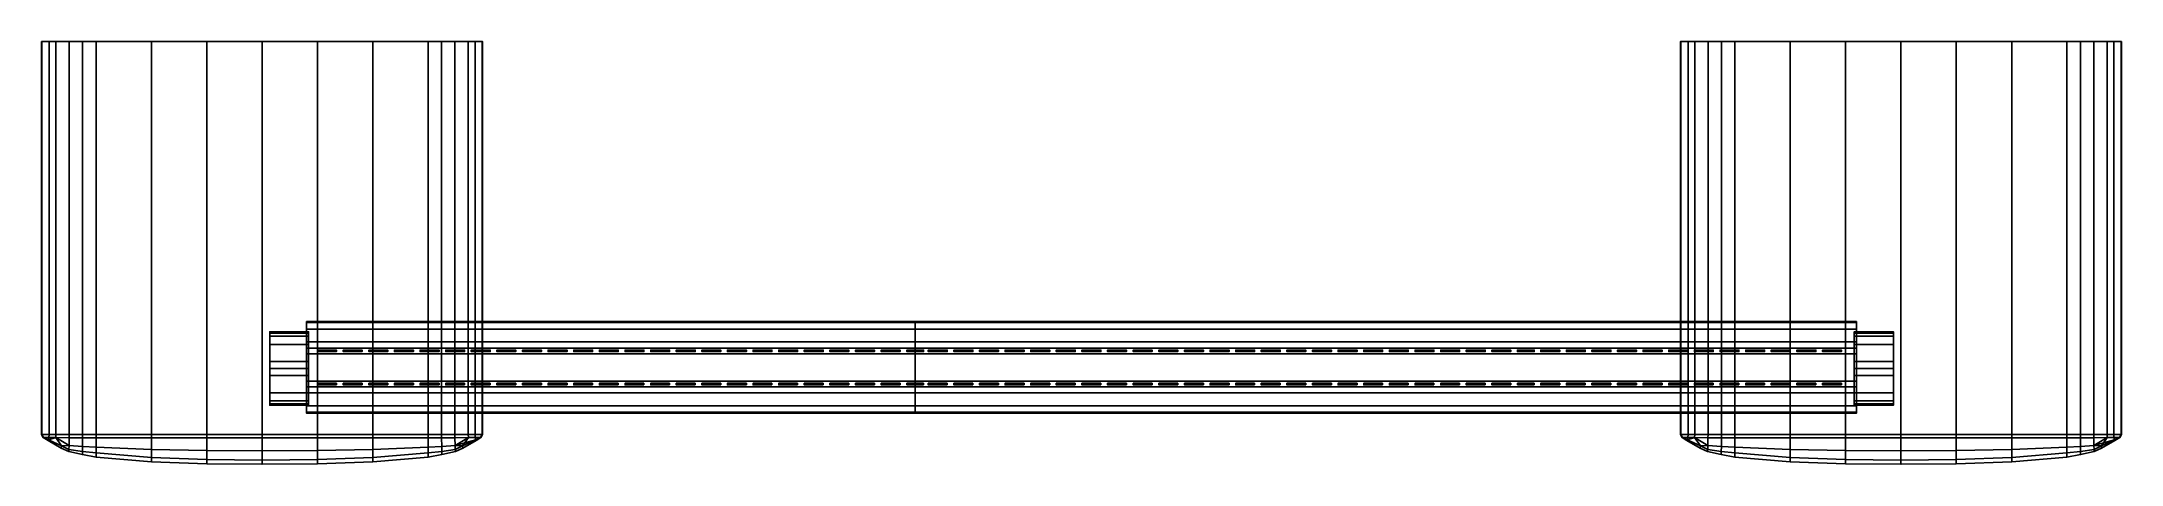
# Model space of a CAD drawing. Extents: x -86 to 86, y -35 to 0.
import ezdxf

# ---------------------------------------------------------------- set-up
doc = ezdxf.new("R2010")
doc.units = 0
for name, color, linetype in [('COSTURA', 240, 'CONTINUOUS'), ('COURO', 190, 'CONTINUOUS'), ('METAL', 4, 'CONTINUOUS')]:
    doc.layers.add(name, color=color, linetype=linetype)

msp = doc.modelspace()

# ---------------------------------------------------------------- linework, layer by layer
at = {"layer": 'COSTURA'}
for points in [[(-61.62, -25.57, 11.31), (-61.62, -25.47, 10.74), (-63.18, -25.47, 10.74), (-63.18, -25.57, 11.31)], [(-61.62, -25.49, -10.34), (-61.62, -25.59, -10.91), (-63.18, -25.59, -10.91), (-63.18, -25.49, -10.34)], [(-59.5, -25.57, 11.31), (-59.5, -25.47, 10.74), (-61.06, -25.47, 10.74), (-61.06, -25.57, 11.31)], [(-59.5, -25.49, -10.34), (-59.5, -25.59, -10.91), (-61.06, -25.59, -10.91), (-61.06, -25.49, -10.34)], [(-57.38, -25.57, 11.31), (-57.38, -25.47, 10.74), (-58.94, -25.47, 10.74), (-58.94, -25.57, 11.31)], [(-57.38, -25.49, -10.34), (-57.38, -25.59, -10.91), (-58.94, -25.59, -10.91), (-58.94, -25.49, -10.34)], [(-55.26, -25.57, 11.31), (-55.26, -25.47, 10.74), (-56.83, -25.47, 10.74), (-56.83, -25.57, 11.31)], [(-55.26, -25.49, -10.34), (-55.26, -25.59, -10.91), (-56.83, -25.59, -10.91), (-56.83, -25.49, -10.34)], [(-53.14, -25.57, 11.31), (-53.14, -25.47, 10.74), (-54.71, -25.47, 10.74), (-54.71, -25.57, 11.31)], [(-53.14, -25.49, -10.34), (-53.14, -25.59, -10.91), (-54.71, -25.59, -10.91), (-54.71, -25.49, -10.34)], [(-51.03, -25.57, 11.31), (-51.03, -25.47, 10.74), (-52.59, -25.47, 10.74), (-52.59, -25.57, 11.31)], [(-51.03, -25.49, -10.34), (-51.03, -25.59, -10.91), (-52.59, -25.59, -10.91), (-52.59, -25.49, -10.34)], [(-48.91, -25.57, 11.31), (-48.91, -25.47, 10.74), (-50.47, -25.47, 10.74), (-50.47, -25.57, 11.31)], [(-48.91, -25.49, -10.34), (-48.91, -25.59, -10.91), (-50.47, -25.59, -10.91), (-50.47, -25.49, -10.34)], [(-46.79, -25.57, 11.31), (-46.79, -25.47, 10.74), (-48.35, -25.47, 10.74), (-48.35, -25.57, 11.31)], [(-46.79, -25.49, -10.34), (-46.79, -25.59, -10.91), (-48.35, -25.59, -10.91), (-48.35, -25.49, -10.34)], [(-44.67, -25.57, 11.31), (-44.67, -25.47, 10.74), (-46.23, -25.47, 10.74), (-46.23, -25.57, 11.31)], [(-44.67, -25.49, -10.34), (-44.67, -25.59, -10.91), (-46.23, -25.59, -10.91), (-46.23, -25.49, -10.34)], [(-42.55, -25.57, 11.31), (-42.55, -25.47, 10.74), (-44.12, -25.47, 10.74), (-44.12, -25.57, 11.31)], [(-42.55, -25.49, -10.34), (-42.55, -25.59, -10.91), (-44.12, -25.59, -10.91), (-44.12, -25.49, -10.34)], [(-40.44, -25.57, 11.31), (-40.44, -25.47, 10.74), (-42, -25.47, 10.74), (-42, -25.57, 11.31)], [(-40.44, -25.49, -10.34), (-40.44, -25.59, -10.91), (-42, -25.59, -10.91), (-42, -25.49, -10.34)], [(-38.32, -25.57, 11.31), (-38.32, -25.47, 10.74), (-39.88, -25.47, 10.74), (-39.88, -25.57, 11.31)], [(-38.32, -25.49, -10.34), (-38.32, -25.59, -10.91), (-39.88, -25.59, -10.91), (-39.88, -25.49, -10.34)], [(-36.2, -25.57, 11.31), (-36.2, -25.47, 10.74), (-37.76, -25.47, 10.74), (-37.76, -25.57, 11.31)], [(-36.2, -25.49, -10.34), (-36.2, -25.59, -10.91), (-37.76, -25.59, -10.91), (-37.76, -25.49, -10.34)], [(-34.08, -25.57, 11.31), (-34.08, -25.47, 10.74), (-35.64, -25.47, 10.74), (-35.64, -25.57, 11.31)], [(-34.08, -25.49, -10.34), (-34.08, -25.59, -10.91), (-35.64, -25.59, -10.91), (-35.64, -25.49, -10.34)], [(-31.96, -25.57, 11.31), (-31.96, -25.47, 10.74), (-33.53, -25.47, 10.74), (-33.53, -25.57, 11.31)], [(-31.96, -25.49, -10.34), (-31.96, -25.59, -10.91), (-33.53, -25.59, -10.91), (-33.53, -25.49, -10.34)], [(-29.85, -25.57, 11.31), (-29.85, -25.47, 10.74), (-31.41, -25.47, 10.74), (-31.41, -25.57, 11.31)], [(-29.85, -25.49, -10.34), (-29.85, -25.59, -10.91), (-31.41, -25.59, -10.91), (-31.41, -25.49, -10.34)], [(-27.73, -25.57, 11.31), (-27.73, -25.47, 10.74), (-29.29, -25.47, 10.74), (-29.29, -25.57, 11.31)], [(-27.73, -25.49, -10.34), (-27.73, -25.59, -10.91), (-29.29, -25.59, -10.91), (-29.29, -25.49, -10.34)], [(-25.61, -25.57, 11.31), (-25.61, -25.47, 10.74), (-27.17, -25.47, 10.74), (-27.17, -25.57, 11.31)], [(-25.61, -25.49, -10.34), (-25.61, -25.59, -10.91), (-27.17, -25.59, -10.91), (-27.17, -25.49, -10.34)], [(-23.49, -25.57, 11.31), (-23.49, -25.47, 10.74), (-25.05, -25.47, 10.74), (-25.05, -25.57, 11.31)], [(-23.49, -25.49, -10.34), (-23.49, -25.59, -10.91), (-25.05, -25.59, -10.91), (-25.05, -25.49, -10.34)], [(-21.37, -25.57, 11.31), (-21.37, -25.47, 10.74), (-22.94, -25.47, 10.74), (-22.94, -25.57, 11.31)], [(-21.37, -25.49, -10.34), (-21.37, -25.59, -10.91), (-22.94, -25.59, -10.91), (-22.94, -25.49, -10.34)], [(-19.26, -25.57, 11.31), (-19.26, -25.47, 10.74), (-20.82, -25.47, 10.74), (-20.82, -25.57, 11.31)], [(-19.26, -25.49, -10.34), (-19.26, -25.59, -10.91), (-20.82, -25.59, -10.91), (-20.82, -25.49, -10.34)], [(-17.14, -25.57, 11.31), (-17.14, -25.47, 10.74), (-18.7, -25.47, 10.74), (-18.7, -25.57, 11.31)], [(-17.14, -25.49, -10.34), (-17.14, -25.59, -10.91), (-18.7, -25.59, -10.91), (-18.7, -25.49, -10.34)], [(-15.02, -25.57, 11.31), (-15.02, -25.47, 10.74), (-16.58, -25.47, 10.74), (-16.58, -25.57, 11.31)], [(-15.02, -25.49, -10.34), (-15.02, -25.59, -10.91), (-16.58, -25.59, -10.91), (-16.58, -25.49, -10.34)], [(-14.46, -25.57, 11.31), (-13.77, -25.57, 11.31), (-13.77, -25.47, 10.74), (-14.46, -25.47, 10.74)], [(-14.46, -25.49, -10.34), (-13.77, -25.49, -10.34), (-13.77, -25.59, -10.91), (-14.46, -25.59, -10.91)], [(-13.07, -25.57, 11.31), (-13.07, -25.47, 10.74), (-13.77, -25.47, 10.74), (-13.77, -25.57, 11.31)], [(-13.07, -25.49, -10.34), (-13.07, -25.59, -10.91), (-13.77, -25.59, -10.91), (-13.77, -25.49, -10.34)], [(-11.12, -25.57, 11.31), (-11.12, -25.47, 10.74), (-12.69, -25.47, 10.74), (-12.69, -25.57, 11.31)], [(-11.12, -25.49, -10.34), (-11.12, -25.59, -10.91), (-12.69, -25.59, -10.91), (-12.69, -25.49, -10.34)], [(-9, -25.57, 11.31), (-9, -25.47, 10.74), (-10.57, -25.47, 10.74), (-10.57, -25.57, 11.31)], [(-9, -25.49, -10.34), (-9, -25.59, -10.91), (-10.57, -25.59, -10.91), (-10.57, -25.49, -10.34)], [(-6.89, -25.57, 11.31), (-6.89, -25.47, 10.74), (-8.45, -25.47, 10.74), (-8.45, -25.57, 11.31)], [(-6.89, -25.49, -10.34), (-6.89, -25.59, -10.91), (-8.45, -25.59, -10.91), (-8.45, -25.49, -10.34)], [(-4.77, -25.57, 11.31), (-4.77, -25.47, 10.74), (-6.33, -25.47, 10.74), (-6.33, -25.57, 11.31)], [(-4.77, -25.49, -10.34), (-4.77, -25.59, -10.91), (-6.33, -25.59, -10.91), (-6.33, -25.49, -10.34)], [(-2.65, -25.57, 11.31), (-2.65, -25.47, 10.74), (-4.21, -25.47, 10.74), (-4.21, -25.57, 11.31)], [(-2.65, -25.49, -10.34), (-2.65, -25.59, -10.91), (-4.21, -25.59, -10.91), (-4.21, -25.49, -10.34)], [(-0.53, -25.57, 11.31), (-0.53, -25.47, 10.74), (-2.1, -25.47, 10.74), (-2.1, -25.57, 11.31)], [(-0.53, -25.49, -10.34), (-0.53, -25.59, -10.91), (-2.1, -25.59, -10.91), (-2.1, -25.49, -10.34)], [(1.59, -25.57, 11.31), (1.59, -25.47, 10.74), (0.02, -25.47, 10.74), (0.02, -25.57, 11.31)], [(1.59, -25.49, -10.34), (1.59, -25.59, -10.91), (0.02, -25.59, -10.91), (0.02, -25.49, -10.34)], [(3.7, -25.57, 11.31), (3.7, -25.47, 10.74), (2.14, -25.47, 10.74), (2.14, -25.57, 11.31)], [(3.7, -25.49, -10.34), (3.7, -25.59, -10.91), (2.14, -25.59, -10.91), (2.14, -25.49, -10.34)], [(5.82, -25.57, 11.31), (5.82, -25.47, 10.74), (4.26, -25.47, 10.74), (4.26, -25.57, 11.31)], [(5.82, -25.49, -10.34), (5.82, -25.59, -10.91), (4.26, -25.59, -10.91), (4.26, -25.49, -10.34)], [(7.94, -25.57, 11.31), (7.94, -25.47, 10.74), (6.38, -25.47, 10.74), (6.38, -25.57, 11.31)], [(7.94, -25.49, -10.34), (7.94, -25.59, -10.91), (6.38, -25.59, -10.91), (6.38, -25.49, -10.34)], [(10.06, -25.57, 11.31), (10.06, -25.47, 10.74), (8.5, -25.47, 10.74), (8.5, -25.57, 11.31)], [(10.06, -25.49, -10.34), (10.06, -25.59, -10.91), (8.5, -25.59, -10.91), (8.5, -25.49, -10.34)], [(12.18, -25.57, 11.31), (12.18, -25.47, 10.74), (10.61, -25.47, 10.74), (10.61, -25.57, 11.31)], [(12.18, -25.49, -10.34), (12.18, -25.59, -10.91), (10.61, -25.59, -10.91), (10.61, -25.49, -10.34)], [(14.29, -25.57, 11.31), (14.29, -25.47, 10.74), (12.73, -25.47, 10.74), (12.73, -25.57, 11.31)], [(14.29, -25.49, -10.34), (14.29, -25.59, -10.91), (12.73, -25.59, -10.91), (12.73, -25.49, -10.34)], [(16.41, -25.57, 11.31), (16.41, -25.47, 10.74), (14.85, -25.47, 10.74), (14.85, -25.57, 11.31)], [(16.41, -25.49, -10.34), (16.41, -25.59, -10.91), (14.85, -25.59, -10.91), (14.85, -25.49, -10.34)], [(18.53, -25.57, 11.31), (18.53, -25.47, 10.74), (16.97, -25.47, 10.74), (16.97, -25.57, 11.31)], [(18.53, -25.49, -10.34), (18.53, -25.59, -10.91), (16.97, -25.59, -10.91), (16.97, -25.49, -10.34)], [(20.65, -25.57, 11.31), (20.65, -25.47, 10.74), (19.09, -25.47, 10.74), (19.09, -25.57, 11.31)], [(20.65, -25.49, -10.34), (20.65, -25.59, -10.91), (19.09, -25.59, -10.91), (19.09, -25.49, -10.34)], [(22.77, -25.57, 11.31), (22.77, -25.47, 10.74), (21.2, -25.47, 10.74), (21.2, -25.57, 11.31)], [(22.77, -25.49, -10.34), (22.77, -25.59, -10.91), (21.2, -25.59, -10.91), (21.2, -25.49, -10.34)], [(24.88, -25.57, 11.31), (24.88, -25.47, 10.74), (23.32, -25.47, 10.74), (23.32, -25.57, 11.31)], [(24.88, -25.49, -10.34), (24.88, -25.59, -10.91), (23.32, -25.59, -10.91), (23.32, -25.49, -10.34)], [(27, -25.57, 11.31), (27, -25.47, 10.74), (25.44, -25.47, 10.74), (25.44, -25.57, 11.31)], [(27, -25.49, -10.34), (27, -25.59, -10.91), (25.44, -25.59, -10.91), (25.44, -25.49, -10.34)], [(29.12, -25.57, 11.31), (29.12, -25.47, 10.74), (27.56, -25.47, 10.74), (27.56, -25.57, 11.31)], [(29.12, -25.49, -10.34), (29.12, -25.59, -10.91), (27.56, -25.59, -10.91), (27.56, -25.49, -10.34)], [(31.24, -25.57, 11.31), (31.24, -25.47, 10.74), (29.68, -25.47, 10.74), (29.68, -25.57, 11.31)], [(31.24, -25.49, -10.34), (31.24, -25.59, -10.91), (29.68, -25.59, -10.91), (29.68, -25.49, -10.34)], [(33.36, -25.57, 11.31), (33.36, -25.47, 10.74), (31.79, -25.47, 10.74), (31.79, -25.57, 11.31)], [(33.36, -25.49, -10.34), (33.36, -25.59, -10.91), (31.79, -25.59, -10.91), (31.79, -25.49, -10.34)], [(35.47, -25.57, 11.31), (35.47, -25.47, 10.74), (33.91, -25.47, 10.74), (33.91, -25.57, 11.31)], [(35.47, -25.49, -10.34), (35.47, -25.59, -10.91), (33.91, -25.59, -10.91), (33.91, -25.49, -10.34)], [(36.03, -25.57, 11.31), (36.73, -25.57, 11.31), (36.73, -25.47, 10.74), (36.03, -25.47, 10.74)], [(36.03, -25.49, -10.34), (36.73, -25.49, -10.34), (36.73, -25.59, -10.91), (36.03, -25.59, -10.91)], [(37.42, -25.57, 11.31), (37.42, -25.47, 10.74), (36.73, -25.47, 10.74), (36.73, -25.57, 11.31)], [(37.42, -25.49, -10.34), (37.42, -25.59, -10.91), (36.73, -25.59, -10.91), (36.73, -25.49, -10.34)], [(39.52, -25.57, 11.31), (39.52, -25.47, 10.74), (37.95, -25.47, 10.74), (37.95, -25.57, 11.31)], [(39.52, -25.49, -10.34), (39.52, -25.59, -10.91), (37.95, -25.59, -10.91), (37.95, -25.49, -10.34)], [(41.63, -25.57, 11.31), (41.63, -25.47, 10.74), (40.07, -25.47, 10.74), (40.07, -25.57, 11.31)], [(41.63, -25.49, -10.34), (41.63, -25.59, -10.91), (40.07, -25.59, -10.91), (40.07, -25.49, -10.34)], [(43.75, -25.57, 11.31), (43.75, -25.47, 10.74), (42.19, -25.47, 10.74), (42.19, -25.57, 11.31)], [(43.75, -25.49, -10.34), (43.75, -25.59, -10.91), (42.19, -25.59, -10.91), (42.19, -25.49, -10.34)], [(45.87, -25.57, 11.31), (45.87, -25.47, 10.74), (44.31, -25.47, 10.74), (44.31, -25.57, 11.31)], [(45.87, -25.49, -10.34), (45.87, -25.59, -10.91), (44.31, -25.59, -10.91), (44.31, -25.49, -10.34)], [(47.99, -25.57, 11.31), (47.99, -25.47, 10.74), (46.42, -25.47, 10.74), (46.42, -25.57, 11.31)], [(47.99, -25.49, -10.34), (47.99, -25.59, -10.91), (46.42, -25.59, -10.91), (46.42, -25.49, -10.34)], [(50.11, -25.57, 11.31), (50.11, -25.47, 10.74), (48.54, -25.47, 10.74), (48.54, -25.57, 11.31)], [(50.11, -25.49, -10.34), (50.11, -25.59, -10.91), (48.54, -25.59, -10.91), (48.54, -25.49, -10.34)], [(52.22, -25.57, 11.31), (52.22, -25.47, 10.74), (50.66, -25.47, 10.74), (50.66, -25.57, 11.31)], [(52.22, -25.49, -10.34), (52.22, -25.59, -10.91), (50.66, -25.59, -10.91), (50.66, -25.49, -10.34)], [(54.34, -25.57, 11.31), (54.34, -25.47, 10.74), (52.78, -25.47, 10.74), (52.78, -25.57, 11.31)], [(54.34, -25.49, -10.34), (54.34, -25.59, -10.91), (52.78, -25.59, -10.91), (52.78, -25.49, -10.34)], [(56.46, -25.57, 11.31), (56.46, -25.47, 10.74), (54.9, -25.47, 10.74), (54.9, -25.57, 11.31)], [(56.46, -25.49, -10.34), (56.46, -25.59, -10.91), (54.9, -25.59, -10.91), (54.9, -25.49, -10.34)], [(58.58, -25.57, 11.31), (58.58, -25.47, 10.74), (57.01, -25.47, 10.74), (57.01, -25.57, 11.31)], [(58.58, -25.49, -10.34), (58.58, -25.59, -10.91), (57.01, -25.59, -10.91), (57.01, -25.49, -10.34)], [(60.7, -25.57, 11.31), (60.7, -25.47, 10.74), (59.13, -25.47, 10.74), (59.13, -25.57, 11.31)], [(60.7, -25.49, -10.34), (60.7, -25.59, -10.91), (59.13, -25.59, -10.91), (59.13, -25.49, -10.34)], [(62.81, -25.57, 11.31), (62.81, -25.47, 10.74), (61.25, -25.47, 10.74), (61.25, -25.57, 11.31)], [(62.81, -25.49, -10.34), (62.81, -25.59, -10.91), (61.25, -25.59, -10.91), (61.25, -25.49, -10.34)], [(-61.62, -28.21, -10.91), (-61.62, -28.31, -10.34), (-63.18, -28.31, -10.34), (-63.18, -28.21, -10.91)], [(-61.62, -28.35, 10.6), (-61.62, -28.26, 11.17), (-63.18, -28.26, 11.17), (-63.18, -28.35, 10.6)], [(-59.5, -28.21, -10.91), (-59.5, -28.31, -10.34), (-61.06, -28.31, -10.34), (-61.06, -28.21, -10.91)], [(-59.5, -28.35, 10.6), (-59.5, -28.26, 11.17), (-61.06, -28.26, 11.17), (-61.06, -28.35, 10.6)], [(-57.38, -28.21, -10.91), (-57.38, -28.31, -10.34), (-58.94, -28.31, -10.34), (-58.94, -28.21, -10.91)], [(-57.38, -28.35, 10.6), (-57.38, -28.26, 11.17), (-58.94, -28.26, 11.17), (-58.94, -28.35, 10.6)], [(-55.26, -28.21, -10.91), (-55.26, -28.31, -10.34), (-56.83, -28.31, -10.34), (-56.83, -28.21, -10.91)], [(-55.26, -28.35, 10.6), (-55.26, -28.26, 11.17), (-56.83, -28.26, 11.17), (-56.83, -28.35, 10.6)], [(-53.14, -28.21, -10.91), (-53.14, -28.31, -10.34), (-54.71, -28.31, -10.34), (-54.71, -28.21, -10.91)], [(-53.14, -28.35, 10.6), (-53.14, -28.26, 11.17), (-54.71, -28.26, 11.17), (-54.71, -28.35, 10.6)], [(-51.03, -28.21, -10.91), (-51.03, -28.31, -10.34), (-52.59, -28.31, -10.34), (-52.59, -28.21, -10.91)], [(-51.03, -28.35, 10.6), (-51.03, -28.26, 11.17), (-52.59, -28.26, 11.17), (-52.59, -28.35, 10.6)], [(-48.91, -28.21, -10.91), (-48.91, -28.31, -10.34), (-50.47, -28.31, -10.34), (-50.47, -28.21, -10.91)], [(-48.91, -28.35, 10.6), (-48.91, -28.26, 11.17), (-50.47, -28.26, 11.17), (-50.47, -28.35, 10.6)], [(-46.79, -28.21, -10.91), (-46.79, -28.31, -10.34), (-48.35, -28.31, -10.34), (-48.35, -28.21, -10.91)], [(-46.79, -28.35, 10.6), (-46.79, -28.26, 11.17), (-48.35, -28.26, 11.17), (-48.35, -28.35, 10.6)], [(-44.67, -28.21, -10.91), (-44.67, -28.31, -10.34), (-46.23, -28.31, -10.34), (-46.23, -28.21, -10.91)], [(-44.67, -28.35, 10.6), (-44.67, -28.26, 11.17), (-46.23, -28.26, 11.17), (-46.23, -28.35, 10.6)], [(-42.55, -28.21, -10.91), (-42.55, -28.31, -10.34), (-44.12, -28.31, -10.34), (-44.12, -28.21, -10.91)], [(-42.55, -28.35, 10.6), (-42.55, -28.26, 11.17), (-44.12, -28.26, 11.17), (-44.12, -28.35, 10.6)], [(-40.44, -28.21, -10.91), (-40.44, -28.31, -10.34), (-42, -28.31, -10.34), (-42, -28.21, -10.91)], [(-40.44, -28.35, 10.6), (-40.44, -28.26, 11.17), (-42, -28.26, 11.17), (-42, -28.35, 10.6)], [(-38.32, -28.21, -10.91), (-38.32, -28.31, -10.34), (-39.88, -28.31, -10.34), (-39.88, -28.21, -10.91)], [(-38.32, -28.35, 10.6), (-38.32, -28.26, 11.17), (-39.88, -28.26, 11.17), (-39.88, -28.35, 10.6)], [(-36.2, -28.21, -10.91), (-36.2, -28.31, -10.34), (-37.76, -28.31, -10.34), (-37.76, -28.21, -10.91)], [(-36.2, -28.35, 10.6), (-36.2, -28.26, 11.17), (-37.76, -28.26, 11.17), (-37.76, -28.35, 10.6)], [(-34.08, -28.21, -10.91), (-34.08, -28.31, -10.34), (-35.64, -28.31, -10.34), (-35.64, -28.21, -10.91)], [(-34.08, -28.35, 10.6), (-34.08, -28.26, 11.17), (-35.64, -28.26, 11.17), (-35.64, -28.35, 10.6)], [(-31.96, -28.21, -10.91), (-31.96, -28.31, -10.34), (-33.53, -28.31, -10.34), (-33.53, -28.21, -10.91)], [(-31.96, -28.35, 10.6), (-31.96, -28.26, 11.17), (-33.53, -28.26, 11.17), (-33.53, -28.35, 10.6)], [(-29.85, -28.21, -10.91), (-29.85, -28.31, -10.34), (-31.41, -28.31, -10.34), (-31.41, -28.21, -10.91)], [(-29.85, -28.35, 10.6), (-29.85, -28.26, 11.17), (-31.41, -28.26, 11.17), (-31.41, -28.35, 10.6)], [(-27.73, -28.21, -10.91), (-27.73, -28.31, -10.34), (-29.29, -28.31, -10.34), (-29.29, -28.21, -10.91)], [(-27.73, -28.35, 10.6), (-27.73, -28.26, 11.17), (-29.29, -28.26, 11.17), (-29.29, -28.35, 10.6)], [(-25.61, -28.21, -10.91), (-25.61, -28.31, -10.34), (-27.17, -28.31, -10.34), (-27.17, -28.21, -10.91)], [(-25.61, -28.35, 10.6), (-25.61, -28.26, 11.17), (-27.17, -28.26, 11.17), (-27.17, -28.35, 10.6)], [(-23.49, -28.21, -10.91), (-23.49, -28.31, -10.34), (-25.05, -28.31, -10.34), (-25.05, -28.21, -10.91)], [(-23.49, -28.35, 10.6), (-23.49, -28.26, 11.17), (-25.05, -28.26, 11.17), (-25.05, -28.35, 10.6)], [(-21.37, -28.21, -10.91), (-21.37, -28.31, -10.34), (-22.94, -28.31, -10.34), (-22.94, -28.21, -10.91)], [(-21.37, -28.35, 10.6), (-21.37, -28.26, 11.17), (-22.94, -28.26, 11.17), (-22.94, -28.35, 10.6)], [(-19.26, -28.21, -10.91), (-19.26, -28.31, -10.34), (-20.82, -28.31, -10.34), (-20.82, -28.21, -10.91)], [(-19.26, -28.35, 10.6), (-19.26, -28.26, 11.17), (-20.82, -28.26, 11.17), (-20.82, -28.35, 10.6)], [(-17.14, -28.21, -10.91), (-17.14, -28.31, -10.34), (-18.7, -28.31, -10.34), (-18.7, -28.21, -10.91)], [(-17.14, -28.35, 10.6), (-17.14, -28.26, 11.17), (-18.7, -28.26, 11.17), (-18.7, -28.35, 10.6)], [(-15.02, -28.21, -10.91), (-15.02, -28.31, -10.34), (-16.58, -28.31, -10.34), (-16.58, -28.21, -10.91)], [(-15.02, -28.35, 10.6), (-15.02, -28.26, 11.17), (-16.58, -28.26, 11.17), (-16.58, -28.35, 10.6)], [(-14.46, -28.21, -10.91), (-13.77, -28.21, -10.91), (-13.77, -28.31, -10.34), (-14.46, -28.31, -10.34)], [(-14.46, -28.35, 10.6), (-13.77, -28.35, 10.6), (-13.77, -28.26, 11.17), (-14.46, -28.26, 11.17)], [(-13.07, -28.21, -10.91), (-13.07, -28.31, -10.34), (-13.77, -28.31, -10.34), (-13.77, -28.21, -10.91)], [(-13.07, -28.35, 10.6), (-13.07, -28.26, 11.17), (-13.77, -28.26, 11.17), (-13.77, -28.35, 10.6)], [(-11.12, -28.21, -10.91), (-11.12, -28.31, -10.34), (-12.69, -28.31, -10.34), (-12.69, -28.21, -10.91)], [(-11.12, -28.35, 10.6), (-11.12, -28.26, 11.17), (-12.69, -28.26, 11.17), (-12.69, -28.35, 10.6)], [(-9, -28.21, -10.91), (-9, -28.31, -10.34), (-10.57, -28.31, -10.34), (-10.57, -28.21, -10.91)], [(-9, -28.35, 10.6), (-9, -28.26, 11.17), (-10.57, -28.26, 11.17), (-10.57, -28.35, 10.6)], [(-6.89, -28.21, -10.91), (-6.89, -28.31, -10.34), (-8.45, -28.31, -10.34), (-8.45, -28.21, -10.91)], [(-6.89, -28.35, 10.6), (-6.89, -28.26, 11.17), (-8.45, -28.26, 11.17), (-8.45, -28.35, 10.6)], [(-4.77, -28.21, -10.91), (-4.77, -28.31, -10.34), (-6.33, -28.31, -10.34), (-6.33, -28.21, -10.91)], [(-4.77, -28.35, 10.6), (-4.77, -28.26, 11.17), (-6.33, -28.26, 11.17), (-6.33, -28.35, 10.6)], [(-2.65, -28.21, -10.91), (-2.65, -28.31, -10.34), (-4.21, -28.31, -10.34), (-4.21, -28.21, -10.91)], [(-2.65, -28.35, 10.6), (-2.65, -28.26, 11.17), (-4.21, -28.26, 11.17), (-4.21, -28.35, 10.6)], [(-0.53, -28.21, -10.91), (-0.53, -28.31, -10.34), (-2.1, -28.31, -10.34), (-2.1, -28.21, -10.91)], [(-0.53, -28.35, 10.6), (-0.53, -28.26, 11.17), (-2.1, -28.26, 11.17), (-2.1, -28.35, 10.6)], [(1.59, -28.21, -10.91), (1.59, -28.31, -10.34), (0.02, -28.31, -10.34), (0.02, -28.21, -10.91)], [(1.59, -28.35, 10.6), (1.59, -28.26, 11.17), (0.02, -28.26, 11.17), (0.02, -28.35, 10.6)], [(3.7, -28.21, -10.91), (3.7, -28.31, -10.34), (2.14, -28.31, -10.34), (2.14, -28.21, -10.91)], [(3.7, -28.35, 10.6), (3.7, -28.26, 11.17), (2.14, -28.26, 11.17), (2.14, -28.35, 10.6)], [(5.82, -28.21, -10.91), (5.82, -28.31, -10.34), (4.26, -28.31, -10.34), (4.26, -28.21, -10.91)], [(5.82, -28.35, 10.6), (5.82, -28.26, 11.17), (4.26, -28.26, 11.17), (4.26, -28.35, 10.6)], [(7.94, -28.21, -10.91), (7.94, -28.31, -10.34), (6.38, -28.31, -10.34), (6.38, -28.21, -10.91)], [(7.94, -28.35, 10.6), (7.94, -28.26, 11.17), (6.38, -28.26, 11.17), (6.38, -28.35, 10.6)], [(10.06, -28.21, -10.91), (10.06, -28.31, -10.34), (8.5, -28.31, -10.34), (8.5, -28.21, -10.91)], [(10.06, -28.35, 10.6), (10.06, -28.26, 11.17), (8.5, -28.26, 11.17), (8.5, -28.35, 10.6)], [(12.18, -28.21, -10.91), (12.18, -28.31, -10.34), (10.61, -28.31, -10.34), (10.61, -28.21, -10.91)], [(12.18, -28.35, 10.6), (12.18, -28.26, 11.17), (10.61, -28.26, 11.17), (10.61, -28.35, 10.6)], [(14.29, -28.21, -10.91), (14.29, -28.31, -10.34), (12.73, -28.31, -10.34), (12.73, -28.21, -10.91)], [(14.29, -28.35, 10.6), (14.29, -28.26, 11.17), (12.73, -28.26, 11.17), (12.73, -28.35, 10.6)], [(16.41, -28.21, -10.91), (16.41, -28.31, -10.34), (14.85, -28.31, -10.34), (14.85, -28.21, -10.91)], [(16.41, -28.35, 10.6), (16.41, -28.26, 11.17), (14.85, -28.26, 11.17), (14.85, -28.35, 10.6)], [(18.53, -28.21, -10.91), (18.53, -28.31, -10.34), (16.97, -28.31, -10.34), (16.97, -28.21, -10.91)], [(18.53, -28.35, 10.6), (18.53, -28.26, 11.17), (16.97, -28.26, 11.17), (16.97, -28.35, 10.6)], [(20.65, -28.21, -10.91), (20.65, -28.31, -10.34), (19.09, -28.31, -10.34), (19.09, -28.21, -10.91)], [(20.65, -28.35, 10.6), (20.65, -28.26, 11.17), (19.09, -28.26, 11.17), (19.09, -28.35, 10.6)], [(22.77, -28.21, -10.91), (22.77, -28.31, -10.34), (21.2, -28.31, -10.34), (21.2, -28.21, -10.91)], [(22.77, -28.35, 10.6), (22.77, -28.26, 11.17), (21.2, -28.26, 11.17), (21.2, -28.35, 10.6)], [(24.88, -28.21, -10.91), (24.88, -28.31, -10.34), (23.32, -28.31, -10.34), (23.32, -28.21, -10.91)], [(24.88, -28.35, 10.6), (24.88, -28.26, 11.17), (23.32, -28.26, 11.17), (23.32, -28.35, 10.6)], [(27, -28.21, -10.91), (27, -28.31, -10.34), (25.44, -28.31, -10.34), (25.44, -28.21, -10.91)], [(27, -28.35, 10.6), (27, -28.26, 11.17), (25.44, -28.26, 11.17), (25.44, -28.35, 10.6)], [(29.12, -28.21, -10.91), (29.12, -28.31, -10.34), (27.56, -28.31, -10.34), (27.56, -28.21, -10.91)], [(29.12, -28.35, 10.6), (29.12, -28.26, 11.17), (27.56, -28.26, 11.17), (27.56, -28.35, 10.6)], [(31.24, -28.21, -10.91), (31.24, -28.31, -10.34), (29.68, -28.31, -10.34), (29.68, -28.21, -10.91)], [(31.24, -28.35, 10.6), (31.24, -28.26, 11.17), (29.68, -28.26, 11.17), (29.68, -28.35, 10.6)], [(33.36, -28.21, -10.91), (33.36, -28.31, -10.34), (31.79, -28.31, -10.34), (31.79, -28.21, -10.91)], [(33.36, -28.35, 10.6), (33.36, -28.26, 11.17), (31.79, -28.26, 11.17), (31.79, -28.35, 10.6)], [(35.47, -28.21, -10.91), (35.47, -28.31, -10.34), (33.91, -28.31, -10.34), (33.91, -28.21, -10.91)], [(35.47, -28.35, 10.6), (35.47, -28.26, 11.17), (33.91, -28.26, 11.17), (33.91, -28.35, 10.6)], [(36.03, -28.21, -10.91), (36.73, -28.21, -10.91), (36.73, -28.31, -10.34), (36.03, -28.31, -10.34)], [(36.03, -28.35, 10.6), (36.73, -28.35, 10.6), (36.73, -28.26, 11.17), (36.03, -28.26, 11.17)], [(37.42, -28.21, -10.91), (37.42, -28.31, -10.34), (36.73, -28.31, -10.34), (36.73, -28.21, -10.91)], [(37.42, -28.35, 10.6), (37.42, -28.26, 11.17), (36.73, -28.26, 11.17), (36.73, -28.35, 10.6)], [(39.52, -28.21, -10.91), (39.52, -28.31, -10.34), (37.95, -28.31, -10.34), (37.95, -28.21, -10.91)], [(39.52, -28.35, 10.6), (39.52, -28.26, 11.17), (37.95, -28.26, 11.17), (37.95, -28.35, 10.6)], [(41.63, -28.21, -10.91), (41.63, -28.31, -10.34), (40.07, -28.31, -10.34), (40.07, -28.21, -10.91)], [(41.63, -28.35, 10.6), (41.63, -28.26, 11.17), (40.07, -28.26, 11.17), (40.07, -28.35, 10.6)], [(43.75, -28.21, -10.91), (43.75, -28.31, -10.34), (42.19, -28.31, -10.34), (42.19, -28.21, -10.91)], [(43.75, -28.35, 10.6), (43.75, -28.26, 11.17), (42.19, -28.26, 11.17), (42.19, -28.35, 10.6)], [(45.87, -28.21, -10.91), (45.87, -28.31, -10.34), (44.31, -28.31, -10.34), (44.31, -28.21, -10.91)], [(45.87, -28.35, 10.6), (45.87, -28.26, 11.17), (44.31, -28.26, 11.17), (44.31, -28.35, 10.6)], [(47.99, -28.21, -10.91), (47.99, -28.31, -10.34), (46.42, -28.31, -10.34), (46.42, -28.21, -10.91)], [(47.99, -28.35, 10.6), (47.99, -28.26, 11.17), (46.42, -28.26, 11.17), (46.42, -28.35, 10.6)], [(50.11, -28.21, -10.91), (50.11, -28.31, -10.34), (48.54, -28.31, -10.34), (48.54, -28.21, -10.91)], [(50.11, -28.35, 10.6), (50.11, -28.26, 11.17), (48.54, -28.26, 11.17), (48.54, -28.35, 10.6)], [(52.22, -28.21, -10.91), (52.22, -28.31, -10.34), (50.66, -28.31, -10.34), (50.66, -28.21, -10.91)], [(52.22, -28.35, 10.6), (52.22, -28.26, 11.17), (50.66, -28.26, 11.17), (50.66, -28.35, 10.6)], [(54.34, -28.21, -10.91), (54.34, -28.31, -10.34), (52.78, -28.31, -10.34), (52.78, -28.21, -10.91)], [(54.34, -28.35, 10.6), (54.34, -28.26, 11.17), (52.78, -28.26, 11.17), (52.78, -28.35, 10.6)], [(56.46, -28.21, -10.91), (56.46, -28.31, -10.34), (54.9, -28.31, -10.34), (54.9, -28.21, -10.91)], [(56.46, -28.35, 10.6), (56.46, -28.26, 11.17), (54.9, -28.26, 11.17), (54.9, -28.35, 10.6)], [(58.58, -28.21, -10.91), (58.58, -28.31, -10.34), (57.01, -28.31, -10.34), (57.01, -28.21, -10.91)], [(58.58, -28.35, 10.6), (58.58, -28.26, 11.17), (57.01, -28.26, 11.17), (57.01, -28.35, 10.6)], [(60.7, -28.21, -10.91), (60.7, -28.31, -10.34), (59.13, -28.31, -10.34), (59.13, -28.21, -10.91)], [(60.7, -28.35, 10.6), (60.7, -28.26, 11.17), (59.13, -28.26, 11.17), (59.13, -28.35, 10.6)], [(62.81, -28.21, -10.91), (62.81, -28.31, -10.34), (61.25, -28.31, -10.34), (61.25, -28.21, -10.91)], [(62.81, -28.35, 10.6), (62.81, -28.26, 11.17), (61.25, -28.26, 11.17), (61.25, -28.35, 10.6)]]:
    msp.add_3dface(points, dxfattribs=at)

# ---------------------------------------------------------------- meshes
at = {"layer": 'COURO'}
mesh = msp.add_polyface(dxfattribs=at)
corners = [(64.05, -28.04, 12.61), (64.05, -28.04, 12.61), (64.05, -28.04, 12.61), (64.05, -25.77, 12.61), (64.05, -25.77, 12.61), (64.05, -25.77, 12.61), (64.05, -28.51, 9.49), (64.05, -28.51, 9.49), (64.05, -28.51, 9.49), (64.05, -25.3, 9.49), (64.05, -25.3, 9.49), (64.05, -25.3, 9.49), (64.05, -29.01, 7.23), (64.05, -29.01, 7.23), (64.05, -29.01, 7.23), (64.05, -24.79, 7.23), (64.05, -24.79, 7.23), (64.05, -24.79, 7.23), (64.05, -27.96, 7.22), (64.05, -25.84, 7.22), (64.05, -30.06, 4.24), (64.05, -30.06, 4.24), (64.05, -30.06, 4.24), (64.05, -23.75, 4.24), (64.05, -23.75, 4.24), (64.05, -23.75, 4.24), (64.05, -30.6, 1.78), (64.05, -30.6, 1.78), (64.05, -30.6, 1.78), (64.05, -23.2, 1.78), (64.05, -23.2, 1.78), (64.05, -23.2, 1.78), (64.05, -30.67, 1.04), (64.05, -30.67, 1.04), (64.05, -30.67, 1.04), (64.05, -23.14, 1.04), (64.05, -23.14, 1.04), (64.05, -23.14, 1.04), (64.05, -27.89, 0.99), (64.05, -25.91, 0.99), (64.05, -30.69, 0.31), (64.05, -30.69, 0.31), (64.05, -30.69, 0.31), (64.05, -27.89, 0.31), (64.05, -25.91, 0.31), (64.05, -23.11, 0.31), (64.05, -23.11, 0.31), (64.05, -23.11, 0.31), (64.05, -27.89, -0.38), (64.05, -25.91, -0.38), (64.05, -30.67, -0.43), (64.05, -30.67, -0.43), (64.05, -30.67, -0.43), (64.05, -23.14, -0.43), (64.05, -23.14, -0.43), (64.05, -23.14, -0.43), (64.05, -30.6, -1.17), (64.05, -30.6, -1.17), (64.05, -30.6, -1.17), (64.05, -23.2, -1.17), (64.05, -23.2, -1.17), (64.05, -23.2, -1.17), (64.05, -30.06, -3.63), (64.05, -30.06, -3.63), (64.05, -30.06, -3.63), (64.05, -23.75, -3.63), (64.05, -23.75, -3.63), (64.05, -23.75, -3.63), (64.05, -27.96, -6.61), (64.05, -25.84, -6.61), (64.05, -29.01, -6.62), (64.05, -29.01, -6.62), (64.05, -29.01, -6.62), (64.05, -24.79, -6.62), (64.05, -24.79, -6.62), (64.05, -24.79, -6.62), (64.05, -28.51, -8.87), (64.05, -28.51, -8.87), (64.05, -28.51, -8.87), (64.05, -25.3, -8.87), (64.05, -25.3, -8.87), (64.05, -25.3, -8.87), (64.05, -28.04, -12), (64.05, -28.04, -12), (64.05, -28.04, -12), (64.05, -25.77, -12), (64.05, -25.77, -12), (64.05, -25.77, -12), (-13.77, -28.04, 12.61), (-13.77, -28.04, 12.61), (-13.77, -25.77, 12.61), (-13.77, -25.77, 12.61), (-13.77, -28.51, 9.49), (-13.77, -28.51, 9.49), (-13.77, -25.3, 9.49), (-13.77, -25.3, 9.49), (-13.77, -29.01, 7.23), (-13.77, -29.01, 7.23), (-13.77, -24.79, 7.23), (-13.77, -24.79, 7.23), (-13.77, -24.79, 7.23), (-13.77, -30.06, 4.24), (-13.77, -30.06, 4.24), (-13.77, -23.75, 4.24), (-13.77, -23.75, 4.24), (-13.77, -23.75, 4.24), (-13.77, -30.6, 1.78), (-13.77, -30.6, 1.78), (-13.77, -30.6, 1.78), (-13.77, -23.2, 1.78), (-13.77, -23.2, 1.78), (-13.77, -30.67, 1.04), (-13.77, -30.67, 1.04), (-13.77, -30.67, 1.04), (-13.77, -23.14, 1.04), (-13.77, -23.14, 1.04), (-13.77, -30.69, 0.31), (-13.77, -30.69, 0.31), (-13.77, -23.11, 0.31), (-13.77, -23.11, 0.31), (-13.77, -30.67, -0.43), (-13.77, -30.67, -0.43), (-13.77, -30.67, -0.43), (-13.77, -23.14, -0.43), (-13.77, -23.14, -0.43), (-13.77, -30.6, -1.17), (-13.77, -30.6, -1.17), (-13.77, -30.6, -1.17), (-13.77, -23.2, -1.17), (-13.77, -23.2, -1.17), (-13.77, -30.06, -3.63), (-13.77, -30.06, -3.63), (-13.77, -23.75, -3.63), (-13.77, -23.75, -3.63), (-13.77, -23.75, -3.63), (-13.77, -29.01, -6.62), (-13.77, -29.01, -6.62), (-13.77, -24.79, -6.62), (-13.77, -24.79, -6.62), (-13.77, -24.79, -6.62), (-13.77, -28.51, -8.87), (-13.77, -28.51, -8.87), (-13.77, -25.3, -8.87), (-13.77, -25.3, -8.87), (-13.77, -28.04, -12), (-13.77, -28.04, -12), (-13.77, -25.77, -12), (-13.77, -25.77, -12), (-64.09, -28.04, 12.61), (-64.09, -28.04, 12.61), (-64.09, -28.04, 12.61), (-64.09, -25.77, 12.61), (-64.09, -25.77, 12.61), (-64.09, -25.77, 12.61), (-64.09, -28.51, 9.49), (-64.09, -28.51, 9.49), (-64.09, -28.51, 9.49), (-64.09, -25.3, 9.49), (-64.09, -25.3, 9.49), (-64.09, -25.3, 9.49), (-64.09, -29.01, 7.23), (-64.09, -29.01, 7.23), (-64.09, -29.01, 7.23), (-64.09, -24.79, 7.23), (-64.09, -24.79, 7.23), (-64.09, -24.79, 7.23), (-64.09, -27.96, 7.22), (-64.09, -25.84, 7.22), (-64.09, -30.06, 4.24), (-64.09, -30.06, 4.24), (-64.09, -30.06, 4.24), (-64.09, -23.75, 4.24), (-64.09, -23.75, 4.24), (-64.09, -23.75, 4.24), (-64.09, -30.6, 1.78), (-64.09, -30.6, 1.78), (-64.09, -30.6, 1.78), (-64.09, -23.2, 1.78), (-64.09, -23.2, 1.78), (-64.09, -23.2, 1.78), (-64.09, -30.67, 1.04), (-64.09, -30.67, 1.04), (-64.09, -30.67, 1.04), (-64.09, -23.14, 1.04), (-64.09, -23.14, 1.04), (-64.09, -23.14, 1.04), (-64.09, -27.89, 0.99), (-64.09, -25.91, 0.99), (-64.09, -30.69, 0.31), (-64.09, -30.69, 0.31), (-64.09, -30.69, 0.31), (-64.09, -27.89, 0.31), (-64.09, -25.91, 0.31), (-64.09, -23.11, 0.31), (-64.09, -23.11, 0.31), (-64.09, -23.11, 0.31), (-64.09, -27.89, -0.38), (-64.09, -25.91, -0.38), (-64.09, -30.67, -0.43), (-64.09, -30.67, -0.43), (-64.09, -30.67, -0.43), (-64.09, -23.14, -0.43), (-64.09, -23.14, -0.43), (-64.09, -23.14, -0.43), (-64.09, -30.6, -1.17), (-64.09, -30.6, -1.17), (-64.09, -30.6, -1.17), (-64.09, -23.2, -1.17), (-64.09, -23.2, -1.17), (-64.09, -23.2, -1.17), (-64.09, -30.06, -3.63), (-64.09, -30.06, -3.63), (-64.09, -30.06, -3.63), (-64.09, -23.75, -3.63), (-64.09, -23.75, -3.63), (-64.09, -23.75, -3.63), (-64.09, -27.96, -6.61), (-64.09, -25.84, -6.61), (-64.09, -29.01, -6.62), (-64.09, -29.01, -6.62), (-64.09, -29.01, -6.62), (-64.09, -24.79, -6.62), (-64.09, -24.79, -6.62), (-64.09, -24.79, -6.62), (-64.09, -28.51, -8.87), (-64.09, -28.51, -8.87), (-64.09, -28.51, -8.87), (-64.09, -25.3, -8.87), (-64.09, -25.3, -8.87), (-64.09, -25.3, -8.87), (-64.09, -28.04, -12), (-64.09, -28.04, -12), (-64.09, -28.04, -12), (-64.09, -25.77, -12), (-64.09, -25.77, -12), (-64.09, -25.77, -12)]
mesh.append_faces([[corners[k] for k in face] for face in [(84, 145, 147, 87), (76, 82, 68, 70), (69, 85, 79, 73), (66, 132, 129, 61), (75, 138, 133, 67), (86, 146, 142, 80), (69, 68, 82, 85), (54, 123, 119, 47), (60, 128, 124, 55), (44, 49, 53, 45), (43, 48, 49, 44), (40, 50, 48, 43), (48, 50, 56, 62), (48, 62, 70, 68), (65, 59, 53, 49), (65, 49, 69, 73), (81, 143, 137, 74), (49, 48, 68, 69), (90, 88, 1, 4), (6, 12, 18, 0), (19, 15, 9, 3), (109, 105, 25, 30), (103, 98, 16, 24), (95, 91, 5, 11), (19, 3, 0, 18), (118, 115, 37, 46), (114, 110, 31, 36), (44, 45, 35, 39), (43, 44, 39, 38), (40, 43, 38, 32), (26, 32, 38, 20), (12, 20, 38, 18), (35, 29, 23, 39), (19, 39, 23, 15), (100, 94, 10, 17), (39, 19, 18, 38), (63, 58, 127, 130), (72, 64, 131, 136), (83, 77, 140, 144), (51, 42, 117, 120), (57, 52, 122, 126), (78, 71, 135, 141), (27, 22, 102, 106), (21, 13, 96, 101), (8, 2, 89, 93), (41, 34, 113, 116), (33, 28, 108, 112), (14, 7, 92, 97), (231, 234, 147, 145), (226, 220, 216, 232), (217, 223, 229, 235), (213, 208, 129, 132), (222, 214, 134, 139), (233, 227, 142, 146), (217, 235, 232, 216), (201, 194, 119, 123), (207, 202, 124, 128), (192, 195, 203, 197), (191, 192, 197, 196), (190, 191, 196, 200), (206, 200, 196, 212), (220, 212, 196, 216), (203, 209, 215, 197), (217, 197, 215, 223), (228, 221, 137, 143), (197, 217, 216, 196), (90, 151, 148, 88), (156, 150, 166, 162), (167, 153, 159, 165), (109, 177, 172, 105), (104, 171, 163, 99), (95, 158, 152, 91), (167, 166, 150, 153), (118, 193, 184, 115), (114, 183, 178, 110), (192, 187, 185, 195), (191, 186, 187, 192), (190, 182, 186, 191), (186, 182, 176, 170), (186, 170, 162, 166), (173, 179, 185, 187), (173, 187, 167, 165), (100, 164, 157, 94), (187, 186, 166, 167), (210, 130, 127, 205), (219, 136, 131, 211), (230, 144, 140, 224), (198, 120, 117, 189), (204, 125, 121, 199), (225, 141, 135, 218), (174, 106, 102, 169), (168, 101, 96, 160), (155, 93, 89, 149), (188, 116, 113, 181), (180, 111, 107, 175), (161, 97, 92, 154)]])
at = {"layer": 'METAL'}
mesh = msp.add_polyface(dxfattribs=at)
corners = [(-83.71, 0, -1.91), (-83.71, -32.44, -1.91), (-84.82, -32.44, -1.46), (-84.82, 0, -1.46), (-83.71, 0, 2.41), (-83.71, -32.44, 2.41), (-82.61, -32.44, 2.8), (-82.61, 0, 2.8), (-76.92, -32.44, -3.85), (-81.5, -32.44, -2.69), (-81.5, 0, -2.69), (-76.92, 0, -3.85), (-72.35, -32.44, -4.54), (-76.92, -32.44, -3.85), (-76.92, 0, -3.85), (-72.35, 0, -4.54), (-67.77, -32.44, -4.78), (-72.35, -32.44, -4.54), (-72.35, 0, -4.54), (-67.77, 0, -4.78), (-72.35, -32.44, 5.04), (-67.77, -32.44, 5.27), (-67.77, 0, 5.27), (-72.35, 0, 5.04), (-76.92, -32.44, 4.34), (-72.35, -32.44, 5.04), (-72.35, 0, 5.04), (-76.92, 0, 4.34), (-81.5, -32.44, 3.19), (-76.92, -32.44, 4.34), (-76.92, 0, 4.34), (-81.5, 0, 3.19), (-86, -32.44, 0.37), (-85.98, -32.44, 0.63), (-85.98, 0, 0.63), (-86, 0, 0.37), (-86, -32.44, 0.12), (-86, -32.44, 0.37), (-86, 0, 0.37), (-86, 0, 0.12), (-85.98, -32.44, -0.13), (-86, -32.44, 0.12), (-86, 0, 0.12), (-85.98, 0, -0.13), (-81.5, 0, -2.69), (-81.5, -32.44, -2.69), (-82.61, -32.44, -2.31), (-82.61, 0, -2.31), (-82.61, 0, -2.31), (-82.61, -32.44, -2.31), (-83.71, -32.44, -1.91), (-83.71, 0, -1.91), (-85.37, -32.44, -1.13), (-85.37, 0, -1.13), (-84.82, 0, -1.46), (-84.82, -32.44, -1.46), (-85.37, 0, 1.62), (-85.37, -32.44, 1.62), (-84.82, -32.44, 1.95), (-84.82, 0, 1.95), (-84.82, 0, 1.95), (-84.82, -32.44, 1.95), (-83.71, -32.44, 2.41), (-83.71, 0, 2.41), (-81.5, -32.44, 3.19), (-81.5, 0, 3.19), (-82.61, 0, 2.8), (-82.61, -32.44, 2.8), (-67.14, -28.99, -6.29), (-67.14, -29.66, -3.21), (-67.14, -29.91, -1.01), (-67.14, -27.58, -10.75), (-67.14, -29.99, -0.35), (-67.14, -27.58, -0.3), (-67.14, -27.58, -10.75), (-63.92, -27.58, -10.75), (-63.92, -28.99, -6.29), (-67.14, -28.99, -6.29), (-63.92, -27.58, 11.36), (-67.14, -27.58, 11.36), (-67.14, -28.99, 6.9), (-63.92, -28.99, 6.9), (-67.14, -30.02, 0.31), (-67.14, -27.58, 0.31), (-67.14, -29.99, 0.97), (-67.14, -27.58, 0.91), (-67.14, -28.99, 6.9), (-67.14, -27.58, 11.36), (-67.14, -27.58, -10.75), (-67.14, -26.99, -10.75), (-63.92, -26.99, -10.75), (-63.92, -27.58, -10.75), (-63.92, -27.58, 11.36), (-63.92, -26.99, 11.36), (-67.14, -26.99, 11.36), (-67.14, -27.58, 11.36), (-67.14, -26.99, -0.3), (-67.14, -26.99, -10.75), (-67.14, -26.99, 0.31), (-67.14, -26.99, 0.91), (-67.14, -26.99, 11.36), (-67.14, -26.41, -10.75), (-67.14, -26.41, -0.3), (-67.14, -23.99, -0.35), (-67.14, -24.07, -1.01), (-67.14, -24.32, -3.21), (-67.14, -25, -6.29), (-67.14, -23.96, 0.31), (-67.14, -26.41, 0.31), (-67.14, -23.99, 0.97), (-67.14, -26.41, 0.91), (-67.14, -26.41, 11.36), (-67.14, -25, 6.9), (-67.14, -24.07, 1.63), (-67.14, -24.32, 3.83)]
mesh.append_faces([[corners[k] for k in face] for face in [(0, 1, 2, 3), (4, 5, 6, 7), (8, 9, 10, 11), (12, 13, 14, 15), (16, 17, 18, 19), (20, 21, 22, 23), (24, 25, 26, 27), (28, 29, 30, 31), (32, 33, 34, 35), (36, 37, 38, 39), (40, 41, 42, 43), (44, 45, 46, 47), (48, 49, 50, 51), (52, 53, 54, 55), (56, 57, 58, 59), (60, 61, 62, 63), (64, 65, 66, 67), (68, 69, 70, 71), (71, 70, 72, 73), (74, 75, 76, 77), (78, 79, 80, 81), (82, 83, 73, 72), (84, 85, 83, 82), (85, 86, 87, 87), (88, 89, 90, 91), (92, 93, 94, 95), (73, 96, 97, 71), (83, 98, 96, 73), (85, 99, 98, 83), (87, 100, 99, 85), (101, 102, 103, 104), (104, 105, 106, 101), (107, 103, 102, 108), (109, 107, 108, 110), (110, 111, 112, 113), (112, 114, 113, 113), (110, 113, 109, 109), (102, 101, 97, 96), (108, 102, 96, 98), (110, 108, 98, 99), (111, 110, 99, 100)]])
mesh = msp.add_polyface(dxfattribs=at)
corners = [(-83.74, 0, -1.05), (-83.71, 0, -1.91), (-84.82, 0, -1.46), (-84.86, 0, -0.78), (-76.92, 0, -2.21), (-76.92, 0, -3.85), (-81.5, 0, -2.69), (-81.5, 0, -1.52), (-72.35, 0, -2.63), (-72.35, 0, -4.54), (-67.77, 0, -2.77), (-67.77, 0, -4.78), (-83.75, 0, -0.18), (-84.88, 0, -0.09), (-83.75, 0, 0.68), (-84.88, 0, 0.59), (-84.86, 0, 1.27), (-83.74, 0, 1.54), (-84.82, 0, 1.95), (-83.71, 0, 2.41), (-76.92, 0, -0.57), (-81.5, 0, -0.34), (-76.92, 0, 1.07), (-81.5, 0, 0.84), (-76.92, 0, 2.71), (-81.5, 0, 2.01), (-76.92, 0, 4.34), (-81.5, 0, 3.19), (-72.35, 0, -0.71), (-72.35, 0, 1.21), (-72.35, 0, 3.12), (-72.35, 0, 5.04), (-67.77, 0, -0.76), (-67.77, 0, 1.25), (-67.77, 0, 3.26), (-67.77, 0, 5.27), (-82.61, 0, -2.31), (-82.62, 0, -1.29), (-85.37, 0, -1.13), (-85.42, 0, -0.58), (-82.63, 0, -0.26), (-85.44, 0, -0.03), (-82.63, 0, 0.76), (-85.44, 0, 0.52), (-82.62, 0, 1.78), (-85.42, 0, 1.07), (-82.61, 0, 2.8), (-85.37, 0, 1.62), (-85.98, -32.44, -0.13), (-85.98, 0, -0.13), (-85.37, 0, -1.13), (-85.37, -32.44, -1.13), (-85.98, 0, 0.63), (-85.98, -32.44, 0.63), (-85.37, -32.44, 1.62), (-85.37, 0, 1.62), (-85.98, 0, -0.13), (-86, 0, 0.12), (-86, 0, 0.37), (-85.98, 0, 0.63)]
mesh.append_faces([[corners[k] for k in face] for face in [(0, 1, 2, 3), (4, 5, 6, 7), (8, 9, 5, 4), (10, 11, 9, 8), (12, 0, 3, 13), (14, 12, 13, 15), (16, 17, 14, 15), (18, 19, 17, 16), (20, 4, 7, 21), (22, 20, 21, 23), (24, 22, 23, 25), (26, 24, 25, 27), (28, 8, 4, 20), (29, 28, 20, 22), (30, 29, 22, 24), (31, 30, 24, 26), (32, 10, 8, 28), (33, 32, 28, 29), (34, 33, 29, 30), (35, 34, 30, 31), (7, 6, 36, 37), (37, 36, 1, 0), (38, 39, 3, 2), (21, 7, 37, 40), (40, 37, 0, 12), (39, 41, 13, 3), (23, 21, 40, 42), (42, 40, 12, 14), (41, 43, 15, 13), (44, 25, 23, 42), (17, 44, 42, 14), (15, 43, 45, 16), (46, 27, 25, 44), (19, 46, 44, 17), (16, 45, 47, 18), (48, 49, 50, 51), (52, 53, 54, 55), (38, 56, 39, 39), (56, 57, 41, 39), (57, 58, 43, 41), (43, 58, 59, 45), (45, 59, 47, 47)]])
mesh = msp.add_polyface(dxfattribs=at)
corners = [(-51.82, 0, -1.91), (-50.72, 0, -1.46), (-50.72, -32.44, -1.46), (-51.82, -32.44, -1.91), (-51.82, 0, 2.41), (-52.93, 0, 2.8), (-52.93, -32.44, 2.8), (-51.82, -32.44, 2.41), (-58.62, -32.44, -3.85), (-58.62, 0, -3.85), (-54.04, 0, -2.69), (-54.04, -32.44, -2.69), (-63.19, -32.44, -4.54), (-63.19, 0, -4.54), (-58.62, 0, -3.85), (-58.62, -32.44, -3.85), (-67.77, -32.44, -4.78), (-67.77, 0, -4.78), (-63.19, 0, -4.54), (-63.19, -32.44, -4.54), (-63.19, -32.44, 5.04), (-63.19, 0, 5.04), (-67.77, 0, 5.27), (-67.77, -32.44, 5.27), (-58.62, -32.44, 4.34), (-58.62, 0, 4.34), (-63.19, 0, 5.04), (-63.19, -32.44, 5.04), (-54.04, -32.44, 3.19), (-54.04, 0, 3.19), (-58.62, 0, 4.34), (-58.62, -32.44, 4.34), (-49.54, -32.44, 0.37), (-49.54, 0, 0.37), (-49.56, 0, 0.63), (-49.56, -32.44, 0.63), (-49.54, -32.44, 0.12), (-49.54, 0, 0.12), (-49.54, 0, 0.37), (-49.54, -32.44, 0.37), (-49.56, -32.44, -0.13), (-49.56, 0, -0.13), (-49.54, 0, 0.12), (-49.54, -32.44, 0.12), (-54.04, 0, -2.69), (-52.93, 0, -2.31), (-52.93, -32.44, -2.31), (-54.04, -32.44, -2.69), (-52.93, 0, -2.31), (-51.82, 0, -1.91), (-51.82, -32.44, -1.91), (-52.93, -32.44, -2.31), (-50.16, -32.44, -1.13), (-50.72, -32.44, -1.46), (-50.72, 0, -1.46), (-50.16, 0, -1.13), (-50.16, 0, 1.62), (-50.72, 0, 1.95), (-50.72, -32.44, 1.95), (-50.16, -32.44, 1.62), (-50.72, 0, 1.95), (-51.82, 0, 2.41), (-51.82, -32.44, 2.41), (-50.72, -32.44, 1.95), (-54.04, -32.44, 3.19), (-52.93, -32.44, 2.8), (-52.93, 0, 2.8), (-54.04, 0, 3.19), (-63.92, -27.58, -10.75), (-63.92, -26.99, -10.75), (-63.92, -26.99, -0.3), (-63.92, -27.58, -0.3), (-63.92, -26.41, 11.36), (-63.92, -26.41, 0.91), (-63.92, -23.99, 0.97), (-63.92, -24.07, 1.63), (-63.92, -24.32, 3.83), (-63.92, -25, 6.9), (-67.14, -24.32, -3.21), (-67.14, -24.07, -1.01), (-63.92, -24.07, -1.01), (-63.92, -24.32, -3.21), (-67.14, -25, -6.29), (-67.14, -24.32, -3.21), (-63.92, -24.32, -3.21), (-63.92, -25, -6.29), (-67.14, -26.41, -10.75), (-67.14, -25, -6.29), (-63.92, -25, -6.29), (-63.92, -26.41, -10.75), (-63.92, -24.32, 3.83), (-63.92, -24.07, 1.63), (-67.14, -24.07, 1.63), (-67.14, -24.32, 3.83), (-63.92, -25, 6.9), (-63.92, -24.32, 3.83), (-67.14, -24.32, 3.83), (-67.14, -25, 6.9), (-63.92, -26.41, 11.36), (-63.92, -25, 6.9), (-67.14, -25, 6.9), (-67.14, -26.41, 11.36), (-67.14, -23.99, 0.97), (-67.14, -24.07, 1.63), (-63.92, -24.07, 1.63), (-63.92, -23.99, 0.97), (-67.14, -23.96, 0.31), (-67.14, -23.99, 0.97), (-63.92, -23.99, 0.97), (-63.92, -23.96, 0.31), (-67.14, -23.99, -0.35), (-67.14, -23.96, 0.31), (-63.92, -23.96, 0.31), (-63.92, -23.99, -0.35), (-67.14, -24.07, -1.01), (-67.14, -23.99, -0.35), (-63.92, -23.99, -0.35), (-63.92, -24.07, -1.01), (-63.92, -23.96, 0.31), (-63.92, -26.41, 0.31), (-63.92, -23.99, -0.35), (-63.92, -26.41, -0.3), (-63.92, -26.41, -10.75), (-63.92, -25, -6.29), (-63.92, -24.07, -1.01), (-63.92, -24.32, -3.21), (-67.14, -26.41, -10.75), (-63.92, -26.41, -10.75), (-63.92, -26.99, -10.75), (-67.14, -26.99, -10.75), (-63.92, -26.41, 11.36), (-67.14, -26.41, 11.36), (-67.14, -26.99, 11.36), (-63.92, -26.99, 11.36), (-63.92, -26.99, 11.36), (-63.92, -26.99, 0.91), (-63.92, -26.99, 0.31)]
mesh.append_faces([[corners[k] for k in face] for face in [(0, 1, 2, 3), (4, 5, 6, 7), (8, 9, 10, 11), (12, 13, 14, 15), (16, 17, 18, 19), (20, 21, 22, 23), (24, 25, 26, 27), (28, 29, 30, 31), (32, 33, 34, 35), (36, 37, 38, 39), (40, 41, 42, 43), (44, 45, 46, 47), (48, 49, 50, 51), (52, 53, 54, 55), (56, 57, 58, 59), (60, 61, 62, 63), (64, 65, 66, 67), (68, 69, 70, 71), (72, 73, 74, 75), (75, 76, 77, 72), (78, 79, 80, 81), (82, 83, 84, 85), (86, 87, 88, 89), (90, 91, 92, 93), (94, 95, 96, 97), (98, 99, 100, 101), (102, 103, 104, 105), (106, 107, 108, 109), (110, 111, 112, 113), (114, 115, 116, 117), (118, 74, 73, 119), (120, 118, 119, 121), (121, 122, 123, 124), (123, 125, 124, 124), (121, 124, 120, 120), (126, 127, 128, 129), (130, 131, 132, 133), (73, 72, 134, 135), (119, 73, 135, 136), (121, 119, 136, 70), (122, 121, 70, 69)]])
mesh = msp.add_polyface(dxfattribs=at)
corners = [(-51.8, 0, -1.05), (-50.68, 0, -0.78), (-50.72, 0, -1.46), (-51.82, 0, -1.91), (-58.62, 0, -2.21), (-54.04, 0, -1.52), (-54.04, 0, -2.69), (-58.62, 0, -3.85), (-63.19, 0, -2.63), (-63.19, 0, -4.54), (-67.77, 0, -2.77), (-67.77, 0, -4.78), (-51.79, 0, -0.18), (-50.66, 0, -0.09), (-51.79, 0, 0.68), (-50.66, 0, 0.59), (-50.68, 0, 1.27), (-51.8, 0, 1.54), (-50.72, 0, 1.95), (-51.82, 0, 2.41), (-58.62, 0, -0.57), (-54.04, 0, -0.34), (-58.62, 0, 1.07), (-54.04, 0, 0.84), (-58.62, 0, 2.71), (-54.04, 0, 2.01), (-58.62, 0, 4.34), (-54.04, 0, 3.19), (-63.19, 0, -0.71), (-63.19, 0, 1.21), (-63.19, 0, 3.12), (-63.19, 0, 5.04), (-67.77, 0, -0.76), (-67.77, 0, 1.25), (-67.77, 0, 3.26), (-67.77, 0, 5.27), (-52.92, 0, -1.29), (-52.93, 0, -2.31), (-50.16, 0, -1.13), (-50.12, 0, -0.58), (-52.91, 0, -0.26), (-50.1, 0, -0.03), (-52.91, 0, 0.76), (-50.1, 0, 0.52), (-52.92, 0, 1.78), (-50.12, 0, 1.07), (-52.93, 0, 2.8), (-50.16, 0, 1.62), (-49.56, -32.44, -0.13), (-50.16, -32.44, -1.13), (-50.16, 0, -1.13), (-49.56, 0, -0.13), (-49.56, 0, 0.63), (-50.16, 0, 1.62), (-50.16, -32.44, 1.62), (-49.56, -32.44, 0.63), (-49.56, 0, -0.13), (-49.54, 0, 0.12), (-49.54, 0, 0.37), (-49.56, 0, 0.63)]
mesh.append_faces([[corners[k] for k in face] for face in [(0, 1, 2, 3), (4, 5, 6, 7), (8, 4, 7, 9), (10, 8, 9, 11), (12, 13, 1, 0), (14, 15, 13, 12), (16, 15, 14, 17), (18, 16, 17, 19), (20, 21, 5, 4), (22, 23, 21, 20), (24, 25, 23, 22), (26, 27, 25, 24), (28, 20, 4, 8), (29, 22, 20, 28), (30, 24, 22, 29), (31, 26, 24, 30), (32, 28, 8, 10), (33, 29, 28, 32), (34, 30, 29, 33), (35, 31, 30, 34), (5, 36, 37, 6), (36, 0, 3, 37), (38, 2, 1, 39), (21, 40, 36, 5), (40, 12, 0, 36), (39, 1, 13, 41), (23, 42, 40, 21), (42, 14, 12, 40), (41, 13, 15, 43), (44, 42, 23, 25), (17, 14, 42, 44), (15, 16, 45, 43), (46, 44, 25, 27), (19, 17, 44, 46), (16, 18, 47, 45), (48, 49, 50, 51), (52, 53, 54, 55), (38, 39, 56, 56), (56, 39, 41, 57), (57, 41, 43, 58), (43, 45, 59, 58), (45, 47, 59, 59)]])
mesh = msp.add_polyface(dxfattribs=at)
corners = [(51.79, 0, -1.91), (51.79, -32.44, -1.91), (50.68, -32.44, -1.46), (50.68, 0, -1.46), (51.79, 0, 2.41), (51.79, -32.44, 2.41), (52.89, -32.44, 2.8), (52.89, 0, 2.8), (58.58, -32.44, -3.85), (54, -32.44, -2.69), (54, 0, -2.69), (58.58, 0, -3.85), (63.16, -32.44, -4.54), (58.58, -32.44, -3.85), (58.58, 0, -3.85), (63.16, 0, -4.54), (67.73, -32.44, -4.78), (63.16, -32.44, -4.54), (63.16, 0, -4.54), (67.73, 0, -4.78), (63.16, -32.44, 5.04), (67.73, -32.44, 5.27), (67.73, 0, 5.27), (63.16, 0, 5.04), (58.58, -32.44, 4.34), (63.16, -32.44, 5.04), (63.16, 0, 5.04), (58.58, 0, 4.34), (54, -32.44, 3.19), (58.58, -32.44, 4.34), (58.58, 0, 4.34), (54, 0, 3.19), (49.5, -32.44, 0.37), (49.53, -32.44, 0.63), (49.53, 0, 0.63), (49.5, 0, 0.37), (49.5, -32.44, 0.12), (49.5, -32.44, 0.37), (49.5, 0, 0.37), (49.5, 0, 0.12), (49.53, -32.44, -0.13), (49.5, -32.44, 0.12), (49.5, 0, 0.12), (49.53, 0, -0.13), (54, 0, -2.69), (54, -32.44, -2.69), (52.89, -32.44, -2.31), (52.89, 0, -2.31), (52.89, 0, -2.31), (52.89, -32.44, -2.31), (51.79, -32.44, -1.91), (51.79, 0, -1.91), (50.13, -32.44, -1.13), (50.13, 0, -1.13), (50.68, 0, -1.46), (50.68, -32.44, -1.46), (50.13, 0, 1.62), (50.13, -32.44, 1.62), (50.68, -32.44, 1.95), (50.68, 0, 1.95), (50.68, 0, 1.95), (50.68, -32.44, 1.95), (51.79, -32.44, 2.41), (51.79, 0, 2.41), (54, -32.44, 3.19), (54, 0, 3.19), (52.89, 0, 2.8), (52.89, -32.44, 2.8), (63.88, -27.58, 11.36), (63.88, -27.58, 0.91), (63.88, -29.99, 0.97), (63.88, -29.91, 1.63), (63.88, -29.66, 3.83), (63.88, -28.99, 6.9), (67.11, -27.58, -10.75), (67.11, -28.99, -6.29), (63.88, -28.99, -6.29), (63.88, -27.58, -10.75), (63.88, -27.58, 11.36), (63.88, -28.99, 6.9), (67.11, -28.99, 6.9), (67.11, -27.58, 11.36), (63.88, -30.02, 0.31), (63.88, -27.58, 0.31), (63.88, -29.99, -0.35), (63.88, -27.58, -0.3), (63.88, -27.58, -10.75), (63.88, -28.99, -6.29), (63.88, -29.91, -1.01), (67.11, -27.58, -10.75), (63.88, -27.58, -10.75), (63.88, -26.99, -10.75), (67.11, -26.99, -10.75), (63.88, -27.58, 11.36), (67.11, -27.58, 11.36), (67.11, -26.99, 11.36), (63.88, -26.99, 11.36), (63.88, -26.99, 11.36), (63.88, -26.99, 0.91), (63.88, -26.99, 0.31), (63.88, -26.99, -0.3), (63.88, -26.99, -10.75), (63.88, -25, 6.9), (63.88, -24.32, 3.83), (63.88, -24.07, 1.63), (63.88, -26.41, 11.36), (63.88, -23.99, 0.97), (63.88, -26.41, 0.91), (63.88, -23.96, 0.31), (63.88, -26.41, 0.31), (63.88, -23.99, -0.35), (63.88, -26.41, -0.3), (63.88, -24.07, -1.01), (63.88, -25, -6.29), (63.88, -24.32, -3.21), (63.88, -26.41, -10.75)]
mesh.append_faces([[corners[k] for k in face] for face in [(0, 1, 2, 3), (4, 5, 6, 7), (8, 9, 10, 11), (12, 13, 14, 15), (16, 17, 18, 19), (20, 21, 22, 23), (24, 25, 26, 27), (28, 29, 30, 31), (32, 33, 34, 35), (36, 37, 38, 39), (40, 41, 42, 43), (44, 45, 46, 47), (48, 49, 50, 51), (52, 53, 54, 55), (56, 57, 58, 59), (60, 61, 62, 63), (64, 65, 66, 67), (68, 69, 70, 71), (71, 72, 73, 68), (74, 75, 76, 77), (78, 79, 80, 81), (82, 70, 69, 83), (84, 82, 83, 85), (85, 86, 87, 88), (89, 90, 91, 92), (93, 94, 95, 96), (69, 68, 97, 98), (83, 69, 98, 99), (85, 83, 99, 100), (86, 85, 100, 101), (102, 103, 104, 105), (105, 104, 106, 107), (108, 109, 107, 106), (110, 111, 109, 108), (111, 110, 112, 113), (112, 114, 113, 113), (111, 113, 115, 115), (107, 98, 97, 105), (109, 99, 98, 107), (111, 100, 99, 109), (115, 101, 100, 111)]])
mesh = msp.add_polyface(dxfattribs=at)
corners = [(51.76, 0, -1.05), (51.79, 0, -1.91), (50.68, 0, -1.46), (50.64, 0, -0.78), (58.58, 0, -2.21), (58.58, 0, -3.85), (54, 0, -2.69), (54, 0, -1.52), (63.16, 0, -2.63), (63.16, 0, -4.54), (67.73, 0, -2.77), (67.73, 0, -4.78), (51.75, 0, -0.18), (50.63, 0, -0.09), (51.75, 0, 0.68), (50.63, 0, 0.59), (50.64, 0, 1.27), (51.76, 0, 1.54), (50.68, 0, 1.95), (51.79, 0, 2.41), (58.58, 0, -0.57), (54, 0, -0.34), (58.58, 0, 1.07), (54, 0, 0.84), (58.58, 0, 2.71), (54, 0, 2.01), (58.58, 0, 4.34), (54, 0, 3.19), (63.16, 0, -0.71), (63.16, 0, 1.21), (63.16, 0, 3.12), (63.16, 0, 5.04), (67.73, 0, -0.76), (67.73, 0, 1.25), (67.73, 0, 3.26), (67.73, 0, 5.27), (52.89, 0, -2.31), (52.88, 0, -1.29), (50.13, 0, -1.13), (50.09, 0, -0.58), (52.88, 0, -0.26), (50.06, 0, -0.03), (52.88, 0, 0.76), (50.06, 0, 0.52), (52.88, 0, 1.78), (50.09, 0, 1.07), (52.89, 0, 2.8), (50.13, 0, 1.62), (49.53, -32.44, -0.13), (49.53, 0, -0.13), (50.13, 0, -1.13), (50.13, -32.44, -1.13), (49.53, 0, 0.63), (49.53, -32.44, 0.63), (50.13, -32.44, 1.62), (50.13, 0, 1.62), (49.53, 0, -0.13), (49.5, 0, 0.12), (49.5, 0, 0.37), (49.53, 0, 0.63)]
mesh.append_faces([[corners[k] for k in face] for face in [(0, 1, 2, 3), (4, 5, 6, 7), (8, 9, 5, 4), (10, 11, 9, 8), (12, 0, 3, 13), (14, 12, 13, 15), (16, 17, 14, 15), (18, 19, 17, 16), (20, 4, 7, 21), (22, 20, 21, 23), (24, 22, 23, 25), (26, 24, 25, 27), (28, 8, 4, 20), (29, 28, 20, 22), (30, 29, 22, 24), (31, 30, 24, 26), (32, 10, 8, 28), (33, 32, 28, 29), (34, 33, 29, 30), (35, 34, 30, 31), (7, 6, 36, 37), (37, 36, 1, 0), (38, 39, 3, 2), (21, 7, 37, 40), (40, 37, 0, 12), (39, 41, 13, 3), (23, 21, 40, 42), (42, 40, 12, 14), (41, 43, 15, 13), (44, 25, 23, 42), (17, 44, 42, 14), (15, 43, 45, 16), (46, 27, 25, 44), (19, 46, 44, 17), (16, 45, 47, 18), (48, 49, 50, 51), (52, 53, 54, 55), (38, 56, 39, 39), (56, 57, 41, 39), (57, 58, 43, 41), (43, 58, 59, 45), (45, 59, 47, 47)]])
mesh = msp.add_polyface(dxfattribs=at)
corners = [(83.68, 0, -1.91), (84.78, 0, -1.46), (84.78, -32.44, -1.46), (83.68, -32.44, -1.91), (83.68, 0, 2.41), (82.57, 0, 2.8), (82.57, -32.44, 2.8), (83.68, -32.44, 2.41), (76.89, -32.44, -3.85), (76.89, 0, -3.85), (81.46, 0, -2.69), (81.46, -32.44, -2.69), (72.31, -32.44, -4.54), (72.31, 0, -4.54), (76.89, 0, -3.85), (76.89, -32.44, -3.85), (67.73, -32.44, -4.78), (67.73, 0, -4.78), (72.31, 0, -4.54), (72.31, -32.44, -4.54), (72.31, -32.44, 5.04), (72.31, 0, 5.04), (67.73, 0, 5.27), (67.73, -32.44, 5.27), (76.89, -32.44, 4.34), (76.89, 0, 4.34), (72.31, 0, 5.04), (72.31, -32.44, 5.04), (81.46, -32.44, 3.19), (81.46, 0, 3.19), (76.89, 0, 4.34), (76.89, -32.44, 4.34), (85.96, -32.44, 0.37), (85.96, 0, 0.37), (85.94, 0, 0.63), (85.94, -32.44, 0.63), (85.96, -32.44, 0.12), (85.96, 0, 0.12), (85.96, 0, 0.37), (85.96, -32.44, 0.37), (85.94, -32.44, -0.13), (85.94, 0, -0.13), (85.96, 0, 0.12), (85.96, -32.44, 0.12), (81.46, 0, -2.69), (82.57, 0, -2.31), (82.57, -32.44, -2.31), (81.46, -32.44, -2.69), (82.57, 0, -2.31), (83.68, 0, -1.91), (83.68, -32.44, -1.91), (82.57, -32.44, -2.31), (85.34, -32.44, -1.13), (84.78, -32.44, -1.46), (84.78, 0, -1.46), (85.34, 0, -1.13), (85.34, 0, 1.62), (84.78, 0, 1.95), (84.78, -32.44, 1.95), (85.34, -32.44, 1.62), (84.78, 0, 1.95), (83.68, 0, 2.41), (83.68, -32.44, 2.41), (84.78, -32.44, 1.95), (81.46, -32.44, 3.19), (82.57, -32.44, 2.8), (82.57, 0, 2.8), (81.46, 0, 3.19), (67.11, -27.58, 11.36), (67.11, -27.58, 0.91), (67.11, -26.99, 0.91), (67.11, -26.99, 11.36), (67.11, -25, -6.29), (67.11, -24.32, -3.21), (67.11, -24.07, -1.01), (67.11, -26.41, -10.75), (67.11, -23.99, -0.35), (67.11, -26.41, -0.3), (67.11, -24.32, -3.21), (63.88, -24.32, -3.21), (63.88, -24.07, -1.01), (67.11, -24.07, -1.01), (67.11, -25, -6.29), (63.88, -25, -6.29), (63.88, -24.32, -3.21), (67.11, -24.32, -3.21), (67.11, -26.41, -10.75), (63.88, -26.41, -10.75), (63.88, -25, -6.29), (67.11, -25, -6.29), (63.88, -24.32, 3.83), (67.11, -24.32, 3.83), (67.11, -24.07, 1.63), (63.88, -24.07, 1.63), (63.88, -25, 6.9), (67.11, -25, 6.9), (67.11, -24.32, 3.83), (63.88, -24.32, 3.83), (63.88, -26.41, 11.36), (67.11, -26.41, 11.36), (67.11, -25, 6.9), (63.88, -25, 6.9), (67.11, -23.99, 0.97), (63.88, -23.99, 0.97), (63.88, -24.07, 1.63), (67.11, -24.07, 1.63), (67.11, -23.96, 0.31), (63.88, -23.96, 0.31), (63.88, -23.99, 0.97), (67.11, -23.99, 0.97), (67.11, -23.99, -0.35), (63.88, -23.99, -0.35), (63.88, -23.96, 0.31), (67.11, -23.96, 0.31), (67.11, -24.07, -1.01), (63.88, -24.07, -1.01), (63.88, -23.99, -0.35), (67.11, -23.99, -0.35), (67.11, -23.96, 0.31), (67.11, -26.41, 0.31), (67.11, -23.99, 0.97), (67.11, -26.41, 0.91), (67.11, -24.07, 1.63), (67.11, -25, 6.9), (67.11, -24.32, 3.83), (67.11, -26.41, 11.36), (67.11, -26.41, -10.75), (67.11, -26.99, -10.75), (63.88, -26.99, -10.75), (63.88, -26.41, -10.75), (63.88, -26.41, 11.36), (63.88, -26.99, 11.36), (67.11, -26.99, 11.36), (67.11, -26.41, 11.36), (67.11, -26.99, -0.3), (67.11, -26.99, -10.75), (67.11, -26.99, 0.31)]
mesh.append_faces([[corners[k] for k in face] for face in [(0, 1, 2, 3), (4, 5, 6, 7), (8, 9, 10, 11), (12, 13, 14, 15), (16, 17, 18, 19), (20, 21, 22, 23), (24, 25, 26, 27), (28, 29, 30, 31), (32, 33, 34, 35), (36, 37, 38, 39), (40, 41, 42, 43), (44, 45, 46, 47), (48, 49, 50, 51), (52, 53, 54, 55), (56, 57, 58, 59), (60, 61, 62, 63), (64, 65, 66, 67), (68, 69, 70, 71), (72, 73, 74, 75), (75, 74, 76, 77), (78, 79, 80, 81), (82, 83, 84, 85), (86, 87, 88, 89), (90, 91, 92, 93), (94, 95, 96, 97), (98, 99, 100, 101), (102, 103, 104, 105), (106, 107, 108, 109), (110, 111, 112, 113), (114, 115, 116, 117), (118, 119, 77, 76), (120, 121, 119, 118), (121, 120, 122, 123), (122, 124, 123, 123), (121, 123, 125, 125), (126, 127, 128, 129), (130, 131, 132, 133), (77, 134, 135, 75), (119, 136, 134, 77), (121, 70, 136, 119), (125, 71, 70, 121)]])
mesh = msp.add_polyface(dxfattribs=at)
corners = [(83.7, 0, -1.05), (84.82, 0, -0.78), (84.78, 0, -1.46), (83.68, 0, -1.91), (76.89, 0, -2.21), (81.46, 0, -1.52), (81.46, 0, -2.69), (76.89, 0, -3.85), (72.31, 0, -2.63), (72.31, 0, -4.54), (67.73, 0, -2.77), (67.73, 0, -4.78), (83.71, 0, -0.18), (84.84, 0, -0.09), (83.71, 0, 0.68), (84.84, 0, 0.59), (84.82, 0, 1.27), (83.7, 0, 1.54), (84.78, 0, 1.95), (83.68, 0, 2.41), (76.89, 0, -0.57), (81.46, 0, -0.34), (76.89, 0, 1.07), (81.46, 0, 0.84), (76.89, 0, 2.71), (81.46, 0, 2.01), (76.89, 0, 4.34), (81.46, 0, 3.19), (72.31, 0, -0.71), (72.31, 0, 1.21), (72.31, 0, 3.12), (72.31, 0, 5.04), (67.73, 0, -0.76), (67.73, 0, 1.25), (67.73, 0, 3.26), (67.73, 0, 5.27), (82.58, 0, -1.29), (82.57, 0, -2.31), (85.34, 0, -1.13), (85.38, 0, -0.58), (82.59, 0, -0.26), (85.4, 0, -0.03), (82.59, 0, 0.76), (85.4, 0, 0.52), (82.58, 0, 1.78), (85.38, 0, 1.07), (82.57, 0, 2.8), (85.34, 0, 1.62), (85.94, -32.44, -0.13), (85.34, -32.44, -1.13), (85.34, 0, -1.13), (85.94, 0, -0.13), (85.94, 0, 0.63), (85.34, 0, 1.62), (85.34, -32.44, 1.62), (85.94, -32.44, 0.63), (85.94, 0, -0.13), (85.96, 0, 0.12), (85.96, 0, 0.37), (85.94, 0, 0.63)]
mesh.append_faces([[corners[k] for k in face] for face in [(0, 1, 2, 3), (4, 5, 6, 7), (8, 4, 7, 9), (10, 8, 9, 11), (12, 13, 1, 0), (14, 15, 13, 12), (16, 15, 14, 17), (18, 16, 17, 19), (20, 21, 5, 4), (22, 23, 21, 20), (24, 25, 23, 22), (26, 27, 25, 24), (28, 20, 4, 8), (29, 22, 20, 28), (30, 24, 22, 29), (31, 26, 24, 30), (32, 28, 8, 10), (33, 29, 28, 32), (34, 30, 29, 33), (35, 31, 30, 34), (5, 36, 37, 6), (36, 0, 3, 37), (38, 2, 1, 39), (21, 40, 36, 5), (40, 12, 0, 36), (39, 1, 13, 41), (23, 42, 40, 21), (42, 14, 12, 40), (41, 13, 15, 43), (44, 42, 23, 25), (17, 14, 42, 44), (15, 16, 45, 43), (46, 44, 25, 27), (19, 17, 44, 46), (16, 18, 47, 45), (48, 49, 50, 51), (52, 53, 54, 55), (38, 39, 56, 56), (56, 39, 41, 57), (57, 41, 43, 58), (43, 45, 59, 58), (45, 47, 59, 59)]])
mesh = msp.add_polyface(dxfattribs=at)
corners = [(-54.04, -34.3, -0.34), (-58.62, -34.69, -0.57), (-58.62, -34.33, -2.21), (-54.04, -33.95, -1.52), (-54.04, -34.3, 0.84), (-58.62, -34.69, 1.07), (-58.62, -34.69, -0.57), (-54.04, -34.3, -0.34), (-54.04, -33.95, 2.01), (-58.62, -34.33, 2.71), (-58.62, -34.69, 1.07), (-54.04, -34.3, 0.84), (-58.62, -34.33, 2.71), (-54.04, -33.95, 2.01), (-54.04, -33.48, 2.52), (-58.62, -33.68, 3.51), (-58.62, -34.69, -0.57), (-63.19, -34.85, -0.71), (-63.19, -34.5, -2.63), (-58.62, -34.33, -2.21), (-58.62, -34.69, 1.07), (-63.19, -34.85, 1.21), (-63.19, -34.85, -0.71), (-58.62, -34.69, -0.57), (-58.62, -34.33, 2.71), (-63.19, -34.5, 3.12), (-63.19, -34.85, 1.21), (-58.62, -34.69, 1.07), (-63.19, -34.5, 3.12), (-58.62, -34.33, 2.71), (-58.62, -33.68, 3.51), (-63.19, -33.76, 4.09), (-63.19, -34.85, -0.71), (-67.77, -34.9, -0.76), (-67.77, -34.55, -2.77), (-63.19, -34.5, -2.63), (-63.19, -34.85, 1.21), (-67.77, -34.9, 1.25), (-67.77, -34.9, -0.76), (-63.19, -34.85, -0.71), (-63.19, -34.5, 3.12), (-67.77, -34.55, 3.26), (-67.77, -34.9, 1.25), (-63.19, -34.85, 1.21), (-67.77, -34.55, 3.26), (-63.19, -34.5, 3.12), (-63.19, -33.76, 4.09), (-67.77, -33.79, 4.28), (-52.93, -32.71, -2.2), (-54.04, -32.72, -2.59), (-54.04, -32.44, -2.69), (-52.93, -32.44, -2.31), (-54.04, -32.72, -2.59), (-58.62, -32.72, -3.76), (-58.62, -32.44, -3.85), (-54.04, -32.44, -2.69), (-58.62, -32.72, -3.76), (-63.19, -32.72, -4.45), (-63.19, -32.44, -4.54), (-58.62, -32.44, -3.85), (-63.19, -32.72, -4.45), (-67.77, -32.72, -4.68), (-67.77, -32.44, -4.78), (-63.19, -32.44, -4.54), (-67.77, -32.72, 5.18), (-63.19, -32.72, 4.95), (-63.19, -32.44, 5.04), (-67.77, -32.44, 5.27), (-63.19, -32.72, 4.95), (-58.62, -32.72, 4.25), (-58.62, -32.44, 4.34), (-63.19, -32.44, 5.04), (-58.62, -32.72, 4.25), (-54.04, -32.72, 3.09), (-54.04, -32.44, 3.19), (-58.62, -32.44, 4.34), (-54.04, -32.72, 3.09), (-52.93, -32.71, 2.69), (-52.93, -32.44, 2.8), (-54.04, -32.44, 3.19), (-52.93, -32.71, -2.2), (-52.92, -33.42, -1.68), (-54.04, -33.48, -2.02), (-54.04, -32.72, -2.59), (-54.04, -32.72, -2.59), (-54.04, -33.48, -2.02), (-58.62, -33.68, -3.01), (-58.62, -32.72, -3.76), (-58.62, -32.72, -3.76), (-58.62, -33.68, -3.01), (-63.19, -33.76, -3.6), (-63.19, -32.72, -4.45), (-67.77, -32.72, -4.68), (-63.19, -32.72, -4.45), (-63.19, -33.76, -3.6), (-67.77, -33.79, -3.79), (-63.19, -32.72, 4.95), (-67.77, -32.72, 5.18), (-67.77, -33.79, 4.28), (-63.19, -33.76, 4.09), (-58.62, -32.72, 4.25), (-63.19, -32.72, 4.95), (-63.19, -33.76, 4.09), (-58.62, -33.68, 3.51), (-58.62, -32.72, 4.25), (-58.62, -33.68, 3.51), (-54.04, -33.48, 2.52), (-54.04, -32.72, 3.09), (-52.93, -32.71, 2.69), (-54.04, -32.72, 3.09), (-54.04, -33.48, 2.52), (-52.92, -33.42, 2.17), (-54.04, -33.48, -2.02), (-54.04, -33.95, -1.52), (-58.62, -34.33, -2.21), (-58.62, -33.68, -3.01), (-58.62, -33.68, -3.01), (-58.62, -34.33, -2.21), (-63.19, -34.5, -2.63), (-63.19, -33.76, -3.6), (-63.19, -33.76, -3.6), (-63.19, -34.5, -2.63), (-67.77, -34.55, -2.77), (-67.77, -33.79, -3.79), (-63.92, -28.99, 6.9), (-63.92, -29.66, 3.83), (-63.92, -29.91, 1.63), (-63.92, -27.58, 11.36), (-63.92, -29.99, 0.97), (-63.92, -27.58, 0.91), (-63.92, -30.02, 0.31), (-63.92, -27.58, 0.31), (-63.92, -29.99, -0.35), (-63.92, -27.58, -0.3), (-63.92, -29.91, -1.01), (-63.92, -28.99, -6.29), (-63.92, -29.66, -3.21), (-63.92, -27.58, -10.75), (-63.92, -26.99, 0.91), (-63.92, -26.99, 11.36), (-63.92, -26.99, 0.31), (-63.92, -26.99, -0.3)]
mesh.append_faces([[corners[k] for k in face] for face in [(0, 1, 2, 3), (4, 5, 6, 7), (8, 9, 10, 11), (12, 13, 14, 15), (16, 17, 18, 19), (20, 21, 22, 23), (24, 25, 26, 27), (28, 29, 30, 31), (32, 33, 34, 35), (36, 37, 38, 39), (40, 41, 42, 43), (44, 45, 46, 47), (48, 49, 50, 51), (52, 53, 54, 55), (56, 57, 58, 59), (60, 61, 62, 63), (64, 65, 66, 67), (68, 69, 70, 71), (72, 73, 74, 75), (76, 77, 78, 79), (80, 81, 82, 83), (84, 85, 86, 87), (88, 89, 90, 91), (92, 93, 94, 95), (96, 97, 98, 99), (100, 101, 102, 103), (104, 105, 106, 107), (108, 109, 110, 111), (112, 113, 114, 115), (116, 117, 118, 119), (120, 121, 122, 123), (124, 125, 126, 127), (127, 126, 128, 129), (130, 131, 129, 128), (132, 133, 131, 130), (133, 132, 134, 135), (134, 136, 135, 135), (133, 135, 137, 137), (129, 138, 139, 127), (131, 140, 138, 129), (133, 141, 140, 131)]])
mesh = msp.add_polyface(dxfattribs=at)
corners = [(81.46, -34.3, -0.34), (76.89, -34.69, -0.57), (76.89, -34.33, -2.21), (81.46, -33.95, -1.52), (81.46, -34.3, 0.84), (76.89, -34.69, 1.07), (76.89, -34.69, -0.57), (81.46, -34.3, -0.34), (81.46, -33.95, 2.01), (76.89, -34.33, 2.71), (76.89, -34.69, 1.07), (81.46, -34.3, 0.84), (76.89, -34.33, 2.71), (81.46, -33.95, 2.01), (81.46, -33.48, 2.52), (76.89, -33.68, 3.51), (76.89, -34.69, -0.57), (72.31, -34.85, -0.71), (72.31, -34.5, -2.63), (76.89, -34.33, -2.21), (76.89, -34.69, 1.07), (72.31, -34.85, 1.21), (72.31, -34.85, -0.71), (76.89, -34.69, -0.57), (76.89, -34.33, 2.71), (72.31, -34.5, 3.12), (72.31, -34.85, 1.21), (76.89, -34.69, 1.07), (72.31, -34.5, 3.12), (76.89, -34.33, 2.71), (76.89, -33.68, 3.51), (72.31, -33.76, 4.09), (72.31, -34.85, -0.71), (67.73, -34.9, -0.76), (67.73, -34.55, -2.77), (72.31, -34.5, -2.63), (72.31, -34.85, 1.21), (67.73, -34.9, 1.25), (67.73, -34.9, -0.76), (72.31, -34.85, -0.71), (72.31, -34.5, 3.12), (67.73, -34.55, 3.26), (67.73, -34.9, 1.25), (72.31, -34.85, 1.21), (67.73, -34.55, 3.26), (72.31, -34.5, 3.12), (72.31, -33.76, 4.09), (67.73, -33.79, 4.28), (82.57, -32.71, -2.2), (81.46, -32.72, -2.59), (81.46, -32.44, -2.69), (82.57, -32.44, -2.31), (81.46, -32.72, -2.59), (76.89, -32.72, -3.76), (76.89, -32.44, -3.85), (81.46, -32.44, -2.69), (76.89, -32.72, -3.76), (72.31, -32.72, -4.45), (72.31, -32.44, -4.54), (76.89, -32.44, -3.85), (72.31, -32.72, -4.45), (67.73, -32.72, -4.68), (67.73, -32.44, -4.78), (72.31, -32.44, -4.54), (67.73, -32.72, 5.18), (72.31, -32.72, 4.95), (72.31, -32.44, 5.04), (67.73, -32.44, 5.27), (72.31, -32.72, 4.95), (76.89, -32.72, 4.25), (76.89, -32.44, 4.34), (72.31, -32.44, 5.04), (76.89, -32.72, 4.25), (81.46, -32.72, 3.09), (81.46, -32.44, 3.19), (76.89, -32.44, 4.34), (81.46, -32.72, 3.09), (82.57, -32.71, 2.69), (82.57, -32.44, 2.8), (81.46, -32.44, 3.19), (82.57, -32.71, -2.2), (82.58, -33.42, -1.68), (81.46, -33.48, -2.02), (81.46, -32.72, -2.59), (81.46, -32.72, -2.59), (81.46, -33.48, -2.02), (76.89, -33.68, -3.01), (76.89, -32.72, -3.76), (76.89, -32.72, -3.76), (76.89, -33.68, -3.01), (72.31, -33.76, -3.6), (72.31, -32.72, -4.45), (67.73, -32.72, -4.68), (72.31, -32.72, -4.45), (72.31, -33.76, -3.6), (67.73, -33.79, -3.79), (72.31, -32.72, 4.95), (67.73, -32.72, 5.18), (67.73, -33.79, 4.28), (72.31, -33.76, 4.09), (76.89, -32.72, 4.25), (72.31, -32.72, 4.95), (72.31, -33.76, 4.09), (76.89, -33.68, 3.51), (76.89, -32.72, 4.25), (76.89, -33.68, 3.51), (81.46, -33.48, 2.52), (81.46, -32.72, 3.09), (82.57, -32.71, 2.69), (81.46, -32.72, 3.09), (81.46, -33.48, 2.52), (82.58, -33.42, 2.17), (81.46, -33.48, -2.02), (81.46, -33.95, -1.52), (76.89, -34.33, -2.21), (76.89, -33.68, -3.01), (76.89, -33.68, -3.01), (76.89, -34.33, -2.21), (72.31, -34.5, -2.63), (72.31, -33.76, -3.6), (72.31, -33.76, -3.6), (72.31, -34.5, -2.63), (67.73, -34.55, -2.77), (67.73, -33.79, -3.79), (67.11, -27.58, -10.75), (67.11, -27.58, -0.3), (67.11, -29.99, -0.35), (67.11, -29.91, -1.01), (67.11, -29.66, -3.21), (67.11, -28.99, -6.29), (67.11, -30.02, 0.31), (67.11, -27.58, 0.31), (67.11, -29.99, 0.97), (67.11, -27.58, 0.91), (67.11, -27.58, 11.36), (67.11, -28.99, 6.9), (67.11, -29.91, 1.63), (67.11, -29.66, 3.83), (67.11, -26.99, -10.75), (67.11, -26.99, -0.3), (67.11, -26.99, 0.31), (67.11, -26.99, 0.91)]
mesh.append_faces([[corners[k] for k in face] for face in [(0, 1, 2, 3), (4, 5, 6, 7), (8, 9, 10, 11), (12, 13, 14, 15), (16, 17, 18, 19), (20, 21, 22, 23), (24, 25, 26, 27), (28, 29, 30, 31), (32, 33, 34, 35), (36, 37, 38, 39), (40, 41, 42, 43), (44, 45, 46, 47), (48, 49, 50, 51), (52, 53, 54, 55), (56, 57, 58, 59), (60, 61, 62, 63), (64, 65, 66, 67), (68, 69, 70, 71), (72, 73, 74, 75), (76, 77, 78, 79), (80, 81, 82, 83), (84, 85, 86, 87), (88, 89, 90, 91), (92, 93, 94, 95), (96, 97, 98, 99), (100, 101, 102, 103), (104, 105, 106, 107), (108, 109, 110, 111), (112, 113, 114, 115), (116, 117, 118, 119), (120, 121, 122, 123), (124, 125, 126, 127), (127, 128, 129, 124), (130, 126, 125, 131), (132, 130, 131, 133), (133, 134, 135, 136), (135, 137, 136, 136), (133, 136, 132, 132), (125, 124, 138, 139), (131, 125, 139, 140), (133, 131, 140, 141)]])
mesh = msp.add_polyface(dxfattribs=at)
corners = [(-81.5, -34.3, -0.34), (-81.5, -33.95, -1.52), (-76.92, -34.33, -2.21), (-76.92, -34.69, -0.57), (-81.5, -34.3, 0.84), (-81.5, -34.3, -0.34), (-76.92, -34.69, -0.57), (-76.92, -34.69, 1.07), (-81.5, -33.95, 2.01), (-81.5, -34.3, 0.84), (-76.92, -34.69, 1.07), (-76.92, -34.33, 2.71), (-76.92, -34.33, 2.71), (-76.92, -33.68, 3.51), (-81.5, -33.48, 2.52), (-81.5, -33.95, 2.01), (-76.92, -34.69, -0.57), (-76.92, -34.33, -2.21), (-72.35, -34.5, -2.63), (-72.35, -34.85, -0.71), (-76.92, -34.69, 1.07), (-76.92, -34.69, -0.57), (-72.35, -34.85, -0.71), (-72.35, -34.85, 1.21), (-76.92, -34.33, 2.71), (-76.92, -34.69, 1.07), (-72.35, -34.85, 1.21), (-72.35, -34.5, 3.12), (-72.35, -34.5, 3.12), (-72.35, -33.76, 4.09), (-76.92, -33.68, 3.51), (-76.92, -34.33, 2.71), (-72.35, -34.85, -0.71), (-72.35, -34.5, -2.63), (-67.77, -34.55, -2.77), (-67.77, -34.9, -0.76), (-72.35, -34.85, 1.21), (-72.35, -34.85, -0.71), (-67.77, -34.9, -0.76), (-67.77, -34.9, 1.25), (-72.35, -34.5, 3.12), (-72.35, -34.85, 1.21), (-67.77, -34.9, 1.25), (-67.77, -34.55, 3.26), (-67.77, -34.55, 3.26), (-67.77, -33.79, 4.28), (-72.35, -33.76, 4.09), (-72.35, -34.5, 3.12), (-82.61, -32.71, -2.2), (-82.61, -32.44, -2.31), (-81.5, -32.44, -2.69), (-81.5, -32.72, -2.59), (-81.5, -32.72, -2.59), (-81.5, -32.44, -2.69), (-76.92, -32.44, -3.85), (-76.92, -32.72, -3.76), (-76.92, -32.72, -3.76), (-76.92, -32.44, -3.85), (-72.35, -32.44, -4.54), (-72.35, -32.72, -4.45), (-72.35, -32.72, -4.45), (-72.35, -32.44, -4.54), (-67.77, -32.44, -4.78), (-67.77, -32.72, -4.68), (-67.77, -32.72, 5.18), (-67.77, -32.44, 5.27), (-72.35, -32.44, 5.04), (-72.35, -32.72, 4.95), (-72.35, -32.72, 4.95), (-72.35, -32.44, 5.04), (-76.92, -32.44, 4.34), (-76.92, -32.72, 4.25), (-76.92, -32.72, 4.25), (-76.92, -32.44, 4.34), (-81.5, -32.44, 3.19), (-81.5, -32.72, 3.09), (-81.5, -32.72, 3.09), (-81.5, -32.44, 3.19), (-82.61, -32.44, 2.8), (-82.61, -32.71, 2.69), (-82.61, -32.71, -2.2), (-81.5, -32.72, -2.59), (-81.5, -33.48, -2.02), (-82.62, -33.42, -1.68), (-81.5, -32.72, -2.59), (-76.92, -32.72, -3.76), (-76.92, -33.68, -3.01), (-81.5, -33.48, -2.02), (-76.92, -32.72, -3.76), (-72.35, -32.72, -4.45), (-72.35, -33.76, -3.6), (-76.92, -33.68, -3.01), (-67.77, -32.72, -4.68), (-67.77, -33.79, -3.79), (-72.35, -33.76, -3.6), (-72.35, -32.72, -4.45), (-72.35, -32.72, 4.95), (-72.35, -33.76, 4.09), (-67.77, -33.79, 4.28), (-67.77, -32.72, 5.18), (-76.92, -32.72, 4.25), (-76.92, -33.68, 3.51), (-72.35, -33.76, 4.09), (-72.35, -32.72, 4.95), (-76.92, -32.72, 4.25), (-81.5, -32.72, 3.09), (-81.5, -33.48, 2.52), (-76.92, -33.68, 3.51), (-82.61, -32.71, 2.69), (-82.62, -33.42, 2.17), (-81.5, -33.48, 2.52), (-81.5, -32.72, 3.09), (-81.5, -33.48, -2.02), (-76.92, -33.68, -3.01), (-76.92, -34.33, -2.21), (-81.5, -33.95, -1.52), (-76.92, -33.68, -3.01), (-72.35, -33.76, -3.6), (-72.35, -34.5, -2.63), (-76.92, -34.33, -2.21), (-72.35, -33.76, -3.6), (-67.77, -33.79, -3.79), (-67.77, -34.55, -2.77), (-72.35, -34.5, -2.63), (-67.14, -29.66, -3.21), (-63.92, -29.66, -3.21), (-63.92, -29.91, -1.01), (-67.14, -29.91, -1.01), (-67.14, -28.99, -6.29), (-63.92, -28.99, -6.29), (-63.92, -29.66, -3.21), (-67.14, -29.66, -3.21), (-63.92, -29.66, 3.83), (-67.14, -29.66, 3.83), (-67.14, -29.91, 1.63), (-63.92, -29.91, 1.63), (-63.92, -28.99, 6.9), (-67.14, -28.99, 6.9), (-67.14, -29.66, 3.83), (-63.92, -29.66, 3.83), (-67.14, -29.99, 0.97), (-63.92, -29.99, 0.97), (-63.92, -29.91, 1.63), (-67.14, -29.91, 1.63), (-67.14, -30.02, 0.31), (-63.92, -30.02, 0.31), (-63.92, -29.99, 0.97), (-67.14, -29.99, 0.97), (-67.14, -29.99, -0.35), (-63.92, -29.99, -0.35), (-63.92, -30.02, 0.31), (-67.14, -30.02, 0.31), (-67.14, -29.91, -1.01), (-63.92, -29.91, -1.01), (-63.92, -29.99, -0.35), (-67.14, -29.99, -0.35), (-67.14, -27.58, 0.91), (-67.14, -29.99, 0.97), (-67.14, -29.91, 1.63), (-67.14, -28.99, 6.9), (-67.14, -29.66, 3.83)]
mesh.append_faces([[corners[k] for k in face] for face in [(0, 1, 2, 3), (4, 5, 6, 7), (8, 9, 10, 11), (12, 13, 14, 15), (16, 17, 18, 19), (20, 21, 22, 23), (24, 25, 26, 27), (28, 29, 30, 31), (32, 33, 34, 35), (36, 37, 38, 39), (40, 41, 42, 43), (44, 45, 46, 47), (48, 49, 50, 51), (52, 53, 54, 55), (56, 57, 58, 59), (60, 61, 62, 63), (64, 65, 66, 67), (68, 69, 70, 71), (72, 73, 74, 75), (76, 77, 78, 79), (80, 81, 82, 83), (84, 85, 86, 87), (88, 89, 90, 91), (92, 93, 94, 95), (96, 97, 98, 99), (100, 101, 102, 103), (104, 105, 106, 107), (108, 109, 110, 111), (112, 113, 114, 115), (116, 117, 118, 119), (120, 121, 122, 123), (124, 125, 126, 127), (128, 129, 130, 131), (132, 133, 134, 135), (136, 137, 138, 139), (140, 141, 142, 143), (144, 145, 146, 147), (148, 149, 150, 151), (152, 153, 154, 155), (156, 157, 158, 159), (158, 160, 159, 159)]])
mesh = msp.add_polyface(dxfattribs=at)
corners = [(54, -34.3, -0.34), (54, -33.95, -1.52), (58.58, -34.33, -2.21), (58.58, -34.69, -0.57), (54, -34.3, 0.84), (54, -34.3, -0.34), (58.58, -34.69, -0.57), (58.58, -34.69, 1.07), (54, -33.95, 2.01), (54, -34.3, 0.84), (58.58, -34.69, 1.07), (58.58, -34.33, 2.71), (58.58, -34.33, 2.71), (58.58, -33.68, 3.51), (54, -33.48, 2.52), (54, -33.95, 2.01), (58.58, -34.69, -0.57), (58.58, -34.33, -2.21), (63.16, -34.5, -2.63), (63.16, -34.85, -0.71), (58.58, -34.69, 1.07), (58.58, -34.69, -0.57), (63.16, -34.85, -0.71), (63.16, -34.85, 1.21), (58.58, -34.33, 2.71), (58.58, -34.69, 1.07), (63.16, -34.85, 1.21), (63.16, -34.5, 3.12), (63.16, -34.5, 3.12), (63.16, -33.76, 4.09), (58.58, -33.68, 3.51), (58.58, -34.33, 2.71), (63.16, -34.85, -0.71), (63.16, -34.5, -2.63), (67.73, -34.55, -2.77), (67.73, -34.9, -0.76), (63.16, -34.85, 1.21), (63.16, -34.85, -0.71), (67.73, -34.9, -0.76), (67.73, -34.9, 1.25), (63.16, -34.5, 3.12), (63.16, -34.85, 1.21), (67.73, -34.9, 1.25), (67.73, -34.55, 3.26), (67.73, -34.55, 3.26), (67.73, -33.79, 4.28), (63.16, -33.76, 4.09), (63.16, -34.5, 3.12), (52.89, -32.71, -2.2), (52.89, -32.44, -2.31), (54, -32.44, -2.69), (54, -32.72, -2.59), (54, -32.72, -2.59), (54, -32.44, -2.69), (58.58, -32.44, -3.85), (58.58, -32.72, -3.76), (58.58, -32.72, -3.76), (58.58, -32.44, -3.85), (63.16, -32.44, -4.54), (63.16, -32.72, -4.45), (63.16, -32.72, -4.45), (63.16, -32.44, -4.54), (67.73, -32.44, -4.78), (67.73, -32.72, -4.68), (67.73, -32.72, 5.18), (67.73, -32.44, 5.27), (63.16, -32.44, 5.04), (63.16, -32.72, 4.95), (63.16, -32.72, 4.95), (63.16, -32.44, 5.04), (58.58, -32.44, 4.34), (58.58, -32.72, 4.25), (58.58, -32.72, 4.25), (58.58, -32.44, 4.34), (54, -32.44, 3.19), (54, -32.72, 3.09), (54, -32.72, 3.09), (54, -32.44, 3.19), (52.89, -32.44, 2.8), (52.89, -32.71, 2.69), (52.89, -32.71, -2.2), (54, -32.72, -2.59), (54, -33.48, -2.02), (52.89, -33.42, -1.68), (54, -32.72, -2.59), (58.58, -32.72, -3.76), (58.58, -33.68, -3.01), (54, -33.48, -2.02), (58.58, -32.72, -3.76), (63.16, -32.72, -4.45), (63.16, -33.76, -3.6), (58.58, -33.68, -3.01), (67.73, -32.72, -4.68), (67.73, -33.79, -3.79), (63.16, -33.76, -3.6), (63.16, -32.72, -4.45), (63.16, -32.72, 4.95), (63.16, -33.76, 4.09), (67.73, -33.79, 4.28), (67.73, -32.72, 5.18), (58.58, -32.72, 4.25), (58.58, -33.68, 3.51), (63.16, -33.76, 4.09), (63.16, -32.72, 4.95), (58.58, -32.72, 4.25), (54, -32.72, 3.09), (54, -33.48, 2.52), (58.58, -33.68, 3.51), (52.89, -32.71, 2.69), (52.89, -33.42, 2.17), (54, -33.48, 2.52), (54, -32.72, 3.09), (54, -33.48, -2.02), (58.58, -33.68, -3.01), (58.58, -34.33, -2.21), (54, -33.95, -1.52), (58.58, -33.68, -3.01), (63.16, -33.76, -3.6), (63.16, -34.5, -2.63), (58.58, -34.33, -2.21), (63.16, -33.76, -3.6), (67.73, -33.79, -3.79), (67.73, -34.55, -2.77), (63.16, -34.5, -2.63), (67.11, -29.66, -3.21), (67.11, -29.91, -1.01), (63.88, -29.91, -1.01), (63.88, -29.66, -3.21), (67.11, -28.99, -6.29), (67.11, -29.66, -3.21), (63.88, -29.66, -3.21), (63.88, -28.99, -6.29), (63.88, -29.66, 3.83), (63.88, -29.91, 1.63), (67.11, -29.91, 1.63), (67.11, -29.66, 3.83), (63.88, -28.99, 6.9), (63.88, -29.66, 3.83), (67.11, -29.66, 3.83), (67.11, -28.99, 6.9), (67.11, -29.99, 0.97), (67.11, -29.91, 1.63), (63.88, -29.91, 1.63), (63.88, -29.99, 0.97), (67.11, -30.02, 0.31), (67.11, -29.99, 0.97), (63.88, -29.99, 0.97), (63.88, -30.02, 0.31), (67.11, -29.99, -0.35), (67.11, -30.02, 0.31), (63.88, -30.02, 0.31), (63.88, -29.99, -0.35), (67.11, -29.91, -1.01), (67.11, -29.99, -0.35), (63.88, -29.99, -0.35), (63.88, -29.91, -1.01), (63.88, -28.99, -6.29), (63.88, -29.66, -3.21), (63.88, -29.91, -1.01), (63.88, -27.58, -0.3), (63.88, -29.99, -0.35)]
mesh.append_faces([[corners[k] for k in face] for face in [(0, 1, 2, 3), (4, 5, 6, 7), (8, 9, 10, 11), (12, 13, 14, 15), (16, 17, 18, 19), (20, 21, 22, 23), (24, 25, 26, 27), (28, 29, 30, 31), (32, 33, 34, 35), (36, 37, 38, 39), (40, 41, 42, 43), (44, 45, 46, 47), (48, 49, 50, 51), (52, 53, 54, 55), (56, 57, 58, 59), (60, 61, 62, 63), (64, 65, 66, 67), (68, 69, 70, 71), (72, 73, 74, 75), (76, 77, 78, 79), (80, 81, 82, 83), (84, 85, 86, 87), (88, 89, 90, 91), (92, 93, 94, 95), (96, 97, 98, 99), (100, 101, 102, 103), (104, 105, 106, 107), (108, 109, 110, 111), (112, 113, 114, 115), (116, 117, 118, 119), (120, 121, 122, 123), (124, 125, 126, 127), (128, 129, 130, 131), (132, 133, 134, 135), (136, 137, 138, 139), (140, 141, 142, 143), (144, 145, 146, 147), (148, 149, 150, 151), (152, 153, 154, 155), (156, 157, 158, 158), (159, 158, 160, 160)]])
mesh = msp.add_polyface(dxfattribs=at)
corners = [(-82.62, -33.83, -1.29), (-83.74, -33.67, -1.05), (-83.73, -33.34, -1.31), (-82.62, -33.42, -1.68), (-83.75, -33.84, -0.18), (-83.74, -33.67, -1.05), (-82.62, -33.83, -1.29), (-82.63, -34.1, -0.26), (-83.75, -33.84, 0.68), (-83.75, -33.84, -0.18), (-82.63, -34.1, -0.26), (-82.63, -34.1, 0.76), (-82.62, -33.83, 1.78), (-83.74, -33.67, 1.54), (-83.75, -33.84, 0.68), (-82.63, -34.1, 0.76), (-83.74, -33.67, -1.05), (-84.35, -33.38, -0.96), (-83.73, -33.34, -1.31), (-83.75, -33.84, -0.18), (-84.37, -33.56, -0.16), (-84.35, -33.38, -0.96), (-83.74, -33.67, -1.05), (-81.5, -33.95, -1.52), (-81.5, -34.3, -0.34), (-82.63, -34.1, -0.26), (-82.62, -33.83, -1.29), (-83.75, -33.84, -0.18), (-83.75, -33.84, 0.68), (-84.37, -33.56, 0.65), (-84.37, -33.56, -0.16), (-81.5, -34.3, -0.34), (-81.5, -34.3, 0.84), (-82.63, -34.1, 0.76), (-82.63, -34.1, -0.26), (-85.46, -32.94, 0.52), (-84.37, -33.56, 0.65), (-84.35, -33.38, 1.43), (-85.44, -32.89, 1.07), (-83.75, -33.84, 0.68), (-83.74, -33.67, 1.54), (-84.35, -33.38, 1.43), (-84.37, -33.56, 0.65), (-82.63, -34.1, 0.76), (-81.5, -34.3, 0.84), (-81.5, -33.95, 2.01), (-82.62, -33.83, 1.78), (-82.62, -33.42, 2.17), (-82.62, -33.83, 1.78), (-81.5, -33.95, 2.01), (-81.5, -33.48, 2.52), (-85.39, -32.68, 1.48), (-85.37, -32.44, 1.62), (-85.98, -32.44, 0.63), (-85.84, -32.68, 0.73), (-85.84, -32.68, -0.24), (-85.44, -32.89, -0.57), (-85.46, -32.94, -0.03), (-85.86, -32.69, 0.08), (-85.86, -32.69, 0.08), (-85.46, -32.94, -0.03), (-85.46, -32.94, 0.52), (-85.86, -32.69, 0.41), (-85.86, -32.69, 0.41), (-85.46, -32.94, 0.52), (-85.44, -32.89, 1.07), (-85.84, -32.68, 0.73), (-83.72, -32.71, -1.79), (-83.71, -32.44, -1.91), (-82.61, -32.44, -2.31), (-82.61, -32.71, -2.2), (-84.83, -32.7, -1.31), (-84.82, -32.44, -1.46), (-83.71, -32.44, -1.91), (-83.72, -32.71, -1.79), (-85.39, -32.68, -0.99), (-85.37, -32.44, -1.13), (-84.82, -32.44, -1.46), (-84.83, -32.7, -1.31), (-83.72, -32.71, 2.28), (-83.71, -32.44, 2.41), (-84.82, -32.44, 1.95), (-84.83, -32.7, 1.8), (-82.61, -32.71, 2.69), (-82.61, -32.44, 2.8), (-83.71, -32.44, 2.41), (-83.72, -32.71, 2.28), (-84.83, -32.7, 1.8), (-84.82, -32.44, 1.95), (-85.37, -32.44, 1.62), (-85.39, -32.68, 1.48), (-85.84, -32.68, -0.24), (-85.98, -32.44, -0.13), (-85.37, -32.44, -1.13), (-85.39, -32.68, -0.99), (-85.84, -32.68, 0.73), (-85.44, -32.89, 1.07), (-85.39, -32.68, 1.48), (-85.98, -32.44, -0.13), (-85.84, -32.68, -0.24), (-85.86, -32.69, 0.08), (-86, -32.44, 0.12), (-86, -32.44, 0.12), (-85.86, -32.69, 0.08), (-85.86, -32.69, 0.41), (-86, -32.44, 0.37), (-86, -32.44, 0.37), (-85.86, -32.69, 0.41), (-85.84, -32.68, 0.73), (-85.98, -32.44, 0.63), (-83.72, -32.71, -1.79), (-82.61, -32.71, -2.2), (-82.62, -33.42, -1.68), (-83.73, -33.34, -1.31), (-83.72, -32.71, 2.28), (-83.73, -33.34, 1.8), (-82.62, -33.42, 2.17), (-82.61, -32.71, 2.69), (-85.39, -32.68, -0.99), (-85.44, -32.89, -0.57), (-85.84, -32.68, -0.24), (-82.62, -33.83, 1.78), (-82.62, -33.42, 2.17), (-83.73, -33.34, 1.8), (-83.74, -33.67, 1.54), (-82.62, -33.42, -1.68), (-81.5, -33.48, -2.02), (-81.5, -33.95, -1.52), (-82.62, -33.83, -1.29), (-84.35, -33.38, -0.96), (-84.37, -33.56, -0.16), (-85.46, -32.94, -0.03), (-85.44, -32.89, -0.57), (-85.46, -32.94, -0.03), (-84.37, -33.56, -0.16), (-84.37, -33.56, 0.65), (-85.46, -32.94, 0.52), (-83.73, -33.34, 1.8), (-84.35, -33.38, 1.43), (-83.74, -33.67, 1.54), (-84.35, -33.38, -0.96), (-84.83, -32.7, -1.31), (-83.72, -32.71, -1.79), (-83.73, -33.34, -1.31), (-84.83, -32.7, -1.31), (-84.35, -33.38, -0.96), (-85.44, -32.89, -0.57), (-85.39, -32.68, -0.99), (-85.44, -32.89, 1.07), (-84.35, -33.38, 1.43), (-83.73, -33.34, 1.8), (-84.83, -32.7, 1.8), (-85.44, -32.89, 1.07), (-84.83, -32.7, 1.8), (-85.39, -32.68, 1.48), (-84.83, -32.7, 1.8), (-83.73, -33.34, 1.8), (-83.72, -32.71, 2.28)]
mesh.append_faces([[corners[k] for k in face] for face in [(0, 1, 2, 3), (4, 5, 6, 7), (8, 9, 10, 11), (12, 13, 14, 15), (16, 17, 18, 18), (19, 20, 21, 22), (23, 24, 25, 26), (27, 28, 29, 30), (31, 32, 33, 34), (35, 36, 37, 38), (39, 40, 41, 42), (43, 44, 45, 46), (47, 48, 49, 50), (51, 52, 53, 54), (55, 56, 57, 58), (59, 60, 61, 62), (63, 64, 65, 66), (67, 68, 69, 70), (71, 72, 73, 74), (75, 76, 77, 78), (79, 80, 81, 82), (83, 84, 85, 86), (87, 88, 89, 90), (91, 92, 93, 94), (95, 96, 97, 97), (98, 99, 100, 101), (102, 103, 104, 105), (106, 107, 108, 109), (110, 111, 112, 113), (114, 115, 116, 117), (118, 119, 120, 120), (121, 122, 123, 124), (125, 126, 127, 128), (129, 130, 131, 132), (133, 134, 135, 136), (137, 138, 139, 139), (140, 141, 142, 143), (144, 145, 146, 147), (148, 149, 150, 151), (152, 153, 154, 154), (155, 156, 157, 157)]])
mesh = msp.add_polyface(dxfattribs=at)
corners = [(-52.92, -33.83, -1.29), (-52.92, -33.42, -1.68), (-51.81, -33.34, -1.31), (-51.8, -33.67, -1.05), (-51.79, -33.84, -0.18), (-52.91, -34.1, -0.26), (-52.92, -33.83, -1.29), (-51.8, -33.67, -1.05), (-51.79, -33.84, 0.68), (-52.91, -34.1, 0.76), (-52.91, -34.1, -0.26), (-51.79, -33.84, -0.18), (-52.92, -33.83, 1.78), (-52.91, -34.1, 0.76), (-51.79, -33.84, 0.68), (-51.8, -33.67, 1.54), (-51.8, -33.67, -1.05), (-51.81, -33.34, -1.31), (-51.19, -33.38, -0.96), (-51.79, -33.84, -0.18), (-51.8, -33.67, -1.05), (-51.19, -33.38, -0.96), (-51.17, -33.56, -0.16), (-54.04, -33.95, -1.52), (-52.92, -33.83, -1.29), (-52.91, -34.1, -0.26), (-54.04, -34.3, -0.34), (-51.79, -33.84, -0.18), (-51.17, -33.56, -0.16), (-51.17, -33.56, 0.65), (-51.79, -33.84, 0.68), (-54.04, -34.3, -0.34), (-52.91, -34.1, -0.26), (-52.91, -34.1, 0.76), (-54.04, -34.3, 0.84), (-50.08, -32.94, 0.52), (-50.1, -32.89, 1.07), (-51.19, -33.38, 1.43), (-51.17, -33.56, 0.65), (-51.79, -33.84, 0.68), (-51.17, -33.56, 0.65), (-51.19, -33.38, 1.43), (-51.8, -33.67, 1.54), (-52.91, -34.1, 0.76), (-52.92, -33.83, 1.78), (-54.04, -33.95, 2.01), (-54.04, -34.3, 0.84), (-52.92, -33.42, 2.17), (-54.04, -33.48, 2.52), (-54.04, -33.95, 2.01), (-52.92, -33.83, 1.78), (-50.15, -32.68, 1.48), (-49.7, -32.68, 0.73), (-49.56, -32.44, 0.63), (-50.16, -32.44, 1.62), (-49.7, -32.68, -0.24), (-49.68, -32.69, 0.08), (-50.08, -32.94, -0.03), (-50.1, -32.89, -0.57), (-49.68, -32.69, 0.08), (-49.68, -32.69, 0.41), (-50.08, -32.94, 0.52), (-50.08, -32.94, -0.03), (-49.68, -32.69, 0.41), (-49.7, -32.68, 0.73), (-50.1, -32.89, 1.07), (-50.08, -32.94, 0.52), (-51.82, -32.71, -1.79), (-52.93, -32.71, -2.2), (-52.93, -32.44, -2.31), (-51.82, -32.44, -1.91), (-50.71, -32.7, -1.31), (-51.82, -32.71, -1.79), (-51.82, -32.44, -1.91), (-50.72, -32.44, -1.46), (-50.15, -32.68, -0.99), (-50.71, -32.7, -1.31), (-50.72, -32.44, -1.46), (-50.16, -32.44, -1.13), (-51.82, -32.71, 2.28), (-50.71, -32.7, 1.8), (-50.72, -32.44, 1.95), (-51.82, -32.44, 2.41), (-52.93, -32.71, 2.69), (-51.82, -32.71, 2.28), (-51.82, -32.44, 2.41), (-52.93, -32.44, 2.8), (-50.71, -32.7, 1.8), (-50.15, -32.68, 1.48), (-50.16, -32.44, 1.62), (-50.72, -32.44, 1.95), (-49.7, -32.68, -0.24), (-50.15, -32.68, -0.99), (-50.16, -32.44, -1.13), (-49.56, -32.44, -0.13), (-49.7, -32.68, 0.73), (-50.15, -32.68, 1.48), (-50.1, -32.89, 1.07), (-49.56, -32.44, -0.13), (-49.54, -32.44, 0.12), (-49.68, -32.69, 0.08), (-49.7, -32.68, -0.24), (-49.54, -32.44, 0.12), (-49.54, -32.44, 0.37), (-49.68, -32.69, 0.41), (-49.68, -32.69, 0.08), (-49.54, -32.44, 0.37), (-49.56, -32.44, 0.63), (-49.7, -32.68, 0.73), (-49.68, -32.69, 0.41), (-51.82, -32.71, -1.79), (-51.81, -33.34, -1.31), (-52.92, -33.42, -1.68), (-52.93, -32.71, -2.2), (-51.82, -32.71, 2.28), (-52.93, -32.71, 2.69), (-52.92, -33.42, 2.17), (-51.81, -33.34, 1.8), (-50.15, -32.68, -0.99), (-49.7, -32.68, -0.24), (-50.1, -32.89, -0.57), (-52.92, -33.83, 1.78), (-51.8, -33.67, 1.54), (-51.81, -33.34, 1.8), (-52.92, -33.42, 2.17), (-52.92, -33.42, -1.68), (-52.92, -33.83, -1.29), (-54.04, -33.95, -1.52), (-54.04, -33.48, -2.02), (-51.19, -33.38, -0.96), (-50.1, -32.89, -0.57), (-50.08, -32.94, -0.03), (-51.17, -33.56, -0.16), (-50.08, -32.94, -0.03), (-50.08, -32.94, 0.52), (-51.17, -33.56, 0.65), (-51.17, -33.56, -0.16), (-51.81, -33.34, 1.8), (-51.8, -33.67, 1.54), (-51.19, -33.38, 1.43), (-51.19, -33.38, -0.96), (-51.81, -33.34, -1.31), (-51.82, -32.71, -1.79), (-50.71, -32.7, -1.31), (-50.71, -32.7, -1.31), (-50.15, -32.68, -0.99), (-50.1, -32.89, -0.57), (-51.19, -33.38, -0.96), (-50.1, -32.89, 1.07), (-50.15, -32.68, 1.48), (-50.71, -32.7, 1.8), (-51.81, -33.34, 1.8), (-50.1, -32.89, 1.07), (-51.81, -33.34, 1.8), (-51.19, -33.38, 1.43), (-50.71, -32.7, 1.8), (-51.82, -32.71, 2.28), (-51.81, -33.34, 1.8)]
mesh.append_faces([[corners[k] for k in face] for face in [(0, 1, 2, 3), (4, 5, 6, 7), (8, 9, 10, 11), (12, 13, 14, 15), (16, 17, 18, 18), (19, 20, 21, 22), (23, 24, 25, 26), (27, 28, 29, 30), (31, 32, 33, 34), (35, 36, 37, 38), (39, 40, 41, 42), (43, 44, 45, 46), (47, 48, 49, 50), (51, 52, 53, 54), (55, 56, 57, 58), (59, 60, 61, 62), (63, 64, 65, 66), (67, 68, 69, 70), (71, 72, 73, 74), (75, 76, 77, 78), (79, 80, 81, 82), (83, 84, 85, 86), (87, 88, 89, 90), (91, 92, 93, 94), (95, 96, 97, 97), (98, 99, 100, 101), (102, 103, 104, 105), (106, 107, 108, 109), (110, 111, 112, 113), (114, 115, 116, 117), (118, 119, 120, 120), (121, 122, 123, 124), (125, 126, 127, 128), (129, 130, 131, 132), (133, 134, 135, 136), (137, 138, 139, 139), (140, 141, 142, 143), (144, 145, 146, 147), (148, 149, 150, 151), (152, 153, 154, 154), (155, 156, 157, 157)]])
mesh = msp.add_polyface(dxfattribs=at)
corners = [(52.88, -33.83, -1.29), (51.77, -33.67, -1.05), (51.77, -33.34, -1.31), (52.89, -33.42, -1.68), (51.75, -33.84, -0.18), (51.77, -33.67, -1.05), (52.88, -33.83, -1.29), (52.88, -34.1, -0.26), (51.75, -33.84, 0.68), (51.75, -33.84, -0.18), (52.88, -34.1, -0.26), (52.88, -34.1, 0.76), (52.88, -33.83, 1.78), (51.77, -33.67, 1.54), (51.75, -33.84, 0.68), (52.88, -34.1, 0.76), (51.77, -33.67, -1.05), (51.15, -33.38, -0.96), (51.77, -33.34, -1.31), (51.75, -33.84, -0.18), (51.14, -33.56, -0.16), (51.15, -33.38, -0.96), (51.77, -33.67, -1.05), (54, -33.95, -1.52), (54, -34.3, -0.34), (52.88, -34.1, -0.26), (52.88, -33.83, -1.29), (51.75, -33.84, -0.18), (51.75, -33.84, 0.68), (51.14, -33.56, 0.65), (51.14, -33.56, -0.16), (54, -34.3, -0.34), (54, -34.3, 0.84), (52.88, -34.1, 0.76), (52.88, -34.1, -0.26), (50.04, -32.94, 0.52), (51.14, -33.56, 0.65), (51.15, -33.38, 1.43), (50.06, -32.89, 1.07), (51.75, -33.84, 0.68), (51.77, -33.67, 1.54), (51.15, -33.38, 1.43), (51.14, -33.56, 0.65), (52.88, -34.1, 0.76), (54, -34.3, 0.84), (54, -33.95, 2.01), (52.88, -33.83, 1.78), (52.89, -33.42, 2.17), (52.88, -33.83, 1.78), (54, -33.95, 2.01), (54, -33.48, 2.52), (50.12, -32.68, 1.48), (50.13, -32.44, 1.62), (49.53, -32.44, 0.63), (49.66, -32.68, 0.73), (49.66, -32.68, -0.24), (50.06, -32.89, -0.57), (50.04, -32.94, -0.03), (49.64, -32.69, 0.08), (49.64, -32.69, 0.08), (50.04, -32.94, -0.03), (50.04, -32.94, 0.52), (49.64, -32.69, 0.41), (49.64, -32.69, 0.41), (50.04, -32.94, 0.52), (50.06, -32.89, 1.07), (49.66, -32.68, 0.73), (51.78, -32.71, -1.79), (51.79, -32.44, -1.91), (52.89, -32.44, -2.31), (52.89, -32.71, -2.2), (50.67, -32.7, -1.31), (50.68, -32.44, -1.46), (51.79, -32.44, -1.91), (51.78, -32.71, -1.79), (50.12, -32.68, -0.99), (50.13, -32.44, -1.13), (50.68, -32.44, -1.46), (50.67, -32.7, -1.31), (51.78, -32.71, 2.28), (51.79, -32.44, 2.41), (50.68, -32.44, 1.95), (50.67, -32.7, 1.8), (52.89, -32.71, 2.69), (52.89, -32.44, 2.8), (51.79, -32.44, 2.41), (51.78, -32.71, 2.28), (50.67, -32.7, 1.8), (50.68, -32.44, 1.95), (50.13, -32.44, 1.62), (50.12, -32.68, 1.48), (49.66, -32.68, -0.24), (49.53, -32.44, -0.13), (50.13, -32.44, -1.13), (50.12, -32.68, -0.99), (49.66, -32.68, 0.73), (50.06, -32.89, 1.07), (50.12, -32.68, 1.48), (49.53, -32.44, -0.13), (49.66, -32.68, -0.24), (49.64, -32.69, 0.08), (49.5, -32.44, 0.12), (49.5, -32.44, 0.12), (49.64, -32.69, 0.08), (49.64, -32.69, 0.41), (49.5, -32.44, 0.37), (49.5, -32.44, 0.37), (49.64, -32.69, 0.41), (49.66, -32.68, 0.73), (49.53, -32.44, 0.63), (51.78, -32.71, -1.79), (52.89, -32.71, -2.2), (52.89, -33.42, -1.68), (51.77, -33.34, -1.31), (51.78, -32.71, 2.28), (51.77, -33.34, 1.8), (52.89, -33.42, 2.17), (52.89, -32.71, 2.69), (50.12, -32.68, -0.99), (50.06, -32.89, -0.57), (49.66, -32.68, -0.24), (52.88, -33.83, 1.78), (52.89, -33.42, 2.17), (51.77, -33.34, 1.8), (51.77, -33.67, 1.54), (52.89, -33.42, -1.68), (54, -33.48, -2.02), (54, -33.95, -1.52), (52.88, -33.83, -1.29), (51.15, -33.38, -0.96), (51.14, -33.56, -0.16), (50.04, -32.94, -0.03), (50.06, -32.89, -0.57), (50.04, -32.94, -0.03), (51.14, -33.56, -0.16), (51.14, -33.56, 0.65), (50.04, -32.94, 0.52), (51.77, -33.34, 1.8), (51.15, -33.38, 1.43), (51.77, -33.67, 1.54), (51.15, -33.38, -0.96), (50.67, -32.7, -1.31), (51.78, -32.71, -1.79), (51.77, -33.34, -1.31), (50.67, -32.7, -1.31), (51.15, -33.38, -0.96), (50.06, -32.89, -0.57), (50.12, -32.68, -0.99), (50.06, -32.89, 1.07), (51.15, -33.38, 1.43), (51.77, -33.34, 1.8), (50.67, -32.7, 1.8), (50.06, -32.89, 1.07), (50.67, -32.7, 1.8), (50.12, -32.68, 1.48), (50.67, -32.7, 1.8), (51.77, -33.34, 1.8), (51.78, -32.71, 2.28)]
mesh.append_faces([[corners[k] for k in face] for face in [(0, 1, 2, 3), (4, 5, 6, 7), (8, 9, 10, 11), (12, 13, 14, 15), (16, 17, 18, 18), (19, 20, 21, 22), (23, 24, 25, 26), (27, 28, 29, 30), (31, 32, 33, 34), (35, 36, 37, 38), (39, 40, 41, 42), (43, 44, 45, 46), (47, 48, 49, 50), (51, 52, 53, 54), (55, 56, 57, 58), (59, 60, 61, 62), (63, 64, 65, 66), (67, 68, 69, 70), (71, 72, 73, 74), (75, 76, 77, 78), (79, 80, 81, 82), (83, 84, 85, 86), (87, 88, 89, 90), (91, 92, 93, 94), (95, 96, 97, 97), (98, 99, 100, 101), (102, 103, 104, 105), (106, 107, 108, 109), (110, 111, 112, 113), (114, 115, 116, 117), (118, 119, 120, 120), (121, 122, 123, 124), (125, 126, 127, 128), (129, 130, 131, 132), (133, 134, 135, 136), (137, 138, 139, 139), (140, 141, 142, 143), (144, 145, 146, 147), (148, 149, 150, 151), (152, 153, 154, 154), (155, 156, 157, 157)]])
mesh = msp.add_polyface(dxfattribs=at)
corners = [(82.58, -33.83, -1.29), (82.58, -33.42, -1.68), (83.69, -33.34, -1.31), (83.7, -33.67, -1.05), (83.71, -33.84, -0.18), (82.59, -34.1, -0.26), (82.58, -33.83, -1.29), (83.7, -33.67, -1.05), (83.71, -33.84, 0.68), (82.59, -34.1, 0.76), (82.59, -34.1, -0.26), (83.71, -33.84, -0.18), (82.58, -33.83, 1.78), (82.59, -34.1, 0.76), (83.71, -33.84, 0.68), (83.7, -33.67, 1.54), (83.7, -33.67, -1.05), (83.69, -33.34, -1.31), (84.31, -33.38, -0.96), (83.71, -33.84, -0.18), (83.7, -33.67, -1.05), (84.31, -33.38, -0.96), (84.33, -33.56, -0.16), (81.46, -33.95, -1.52), (82.58, -33.83, -1.29), (82.59, -34.1, -0.26), (81.46, -34.3, -0.34), (83.71, -33.84, -0.18), (84.33, -33.56, -0.16), (84.33, -33.56, 0.65), (83.71, -33.84, 0.68), (81.46, -34.3, -0.34), (82.59, -34.1, -0.26), (82.59, -34.1, 0.76), (81.46, -34.3, 0.84), (85.42, -32.94, 0.52), (85.4, -32.89, 1.07), (84.31, -33.38, 1.43), (84.33, -33.56, 0.65), (83.71, -33.84, 0.68), (84.33, -33.56, 0.65), (84.31, -33.38, 1.43), (83.7, -33.67, 1.54), (82.59, -34.1, 0.76), (82.58, -33.83, 1.78), (81.46, -33.95, 2.01), (81.46, -34.3, 0.84), (82.58, -33.42, 2.17), (81.46, -33.48, 2.52), (81.46, -33.95, 2.01), (82.58, -33.83, 1.78), (85.35, -32.68, 1.48), (85.8, -32.68, 0.73), (85.94, -32.44, 0.63), (85.34, -32.44, 1.62), (85.8, -32.68, -0.24), (85.82, -32.69, 0.08), (85.42, -32.94, -0.03), (85.4, -32.89, -0.57), (85.82, -32.69, 0.08), (85.82, -32.69, 0.41), (85.42, -32.94, 0.52), (85.42, -32.94, -0.03), (85.82, -32.69, 0.41), (85.8, -32.68, 0.73), (85.4, -32.89, 1.07), (85.42, -32.94, 0.52), (83.68, -32.71, -1.79), (82.57, -32.71, -2.2), (82.57, -32.44, -2.31), (83.68, -32.44, -1.91), (84.79, -32.7, -1.31), (83.68, -32.71, -1.79), (83.68, -32.44, -1.91), (84.78, -32.44, -1.46), (85.35, -32.68, -0.99), (84.79, -32.7, -1.31), (84.78, -32.44, -1.46), (85.34, -32.44, -1.13), (83.68, -32.71, 2.28), (84.79, -32.7, 1.8), (84.78, -32.44, 1.95), (83.68, -32.44, 2.41), (82.57, -32.71, 2.69), (83.68, -32.71, 2.28), (83.68, -32.44, 2.41), (82.57, -32.44, 2.8), (84.79, -32.7, 1.8), (85.35, -32.68, 1.48), (85.34, -32.44, 1.62), (84.78, -32.44, 1.95), (85.8, -32.68, -0.24), (85.35, -32.68, -0.99), (85.34, -32.44, -1.13), (85.94, -32.44, -0.13), (85.8, -32.68, 0.73), (85.35, -32.68, 1.48), (85.4, -32.89, 1.07), (85.94, -32.44, -0.13), (85.96, -32.44, 0.12), (85.82, -32.69, 0.08), (85.8, -32.68, -0.24), (85.96, -32.44, 0.12), (85.96, -32.44, 0.37), (85.82, -32.69, 0.41), (85.82, -32.69, 0.08), (85.96, -32.44, 0.37), (85.94, -32.44, 0.63), (85.8, -32.68, 0.73), (85.82, -32.69, 0.41), (83.68, -32.71, -1.79), (83.69, -33.34, -1.31), (82.58, -33.42, -1.68), (82.57, -32.71, -2.2), (83.68, -32.71, 2.28), (82.57, -32.71, 2.69), (82.58, -33.42, 2.17), (83.69, -33.34, 1.8), (85.35, -32.68, -0.99), (85.8, -32.68, -0.24), (85.4, -32.89, -0.57), (82.58, -33.83, 1.78), (83.7, -33.67, 1.54), (83.69, -33.34, 1.8), (82.58, -33.42, 2.17), (82.58, -33.42, -1.68), (82.58, -33.83, -1.29), (81.46, -33.95, -1.52), (81.46, -33.48, -2.02), (84.31, -33.38, -0.96), (85.4, -32.89, -0.57), (85.42, -32.94, -0.03), (84.33, -33.56, -0.16), (85.42, -32.94, -0.03), (85.42, -32.94, 0.52), (84.33, -33.56, 0.65), (84.33, -33.56, -0.16), (83.69, -33.34, 1.8), (83.7, -33.67, 1.54), (84.31, -33.38, 1.43), (84.31, -33.38, -0.96), (83.69, -33.34, -1.31), (83.68, -32.71, -1.79), (84.79, -32.7, -1.31), (84.79, -32.7, -1.31), (85.35, -32.68, -0.99), (85.4, -32.89, -0.57), (84.31, -33.38, -0.96), (85.4, -32.89, 1.07), (85.35, -32.68, 1.48), (84.79, -32.7, 1.8), (83.69, -33.34, 1.8), (85.4, -32.89, 1.07), (83.69, -33.34, 1.8), (84.31, -33.38, 1.43), (84.79, -32.7, 1.8), (83.68, -32.71, 2.28), (83.69, -33.34, 1.8)]
mesh.append_faces([[corners[k] for k in face] for face in [(0, 1, 2, 3), (4, 5, 6, 7), (8, 9, 10, 11), (12, 13, 14, 15), (16, 17, 18, 18), (19, 20, 21, 22), (23, 24, 25, 26), (27, 28, 29, 30), (31, 32, 33, 34), (35, 36, 37, 38), (39, 40, 41, 42), (43, 44, 45, 46), (47, 48, 49, 50), (51, 52, 53, 54), (55, 56, 57, 58), (59, 60, 61, 62), (63, 64, 65, 66), (67, 68, 69, 70), (71, 72, 73, 74), (75, 76, 77, 78), (79, 80, 81, 82), (83, 84, 85, 86), (87, 88, 89, 90), (91, 92, 93, 94), (95, 96, 97, 97), (98, 99, 100, 101), (102, 103, 104, 105), (106, 107, 108, 109), (110, 111, 112, 113), (114, 115, 116, 117), (118, 119, 120, 120), (121, 122, 123, 124), (125, 126, 127, 128), (129, 130, 131, 132), (133, 134, 135, 136), (137, 138, 139, 139), (140, 141, 142, 143), (144, 145, 146, 147), (148, 149, 150, 151), (152, 153, 154, 154), (155, 156, 157, 157)]])

doc.saveas('drawing.dxf')
